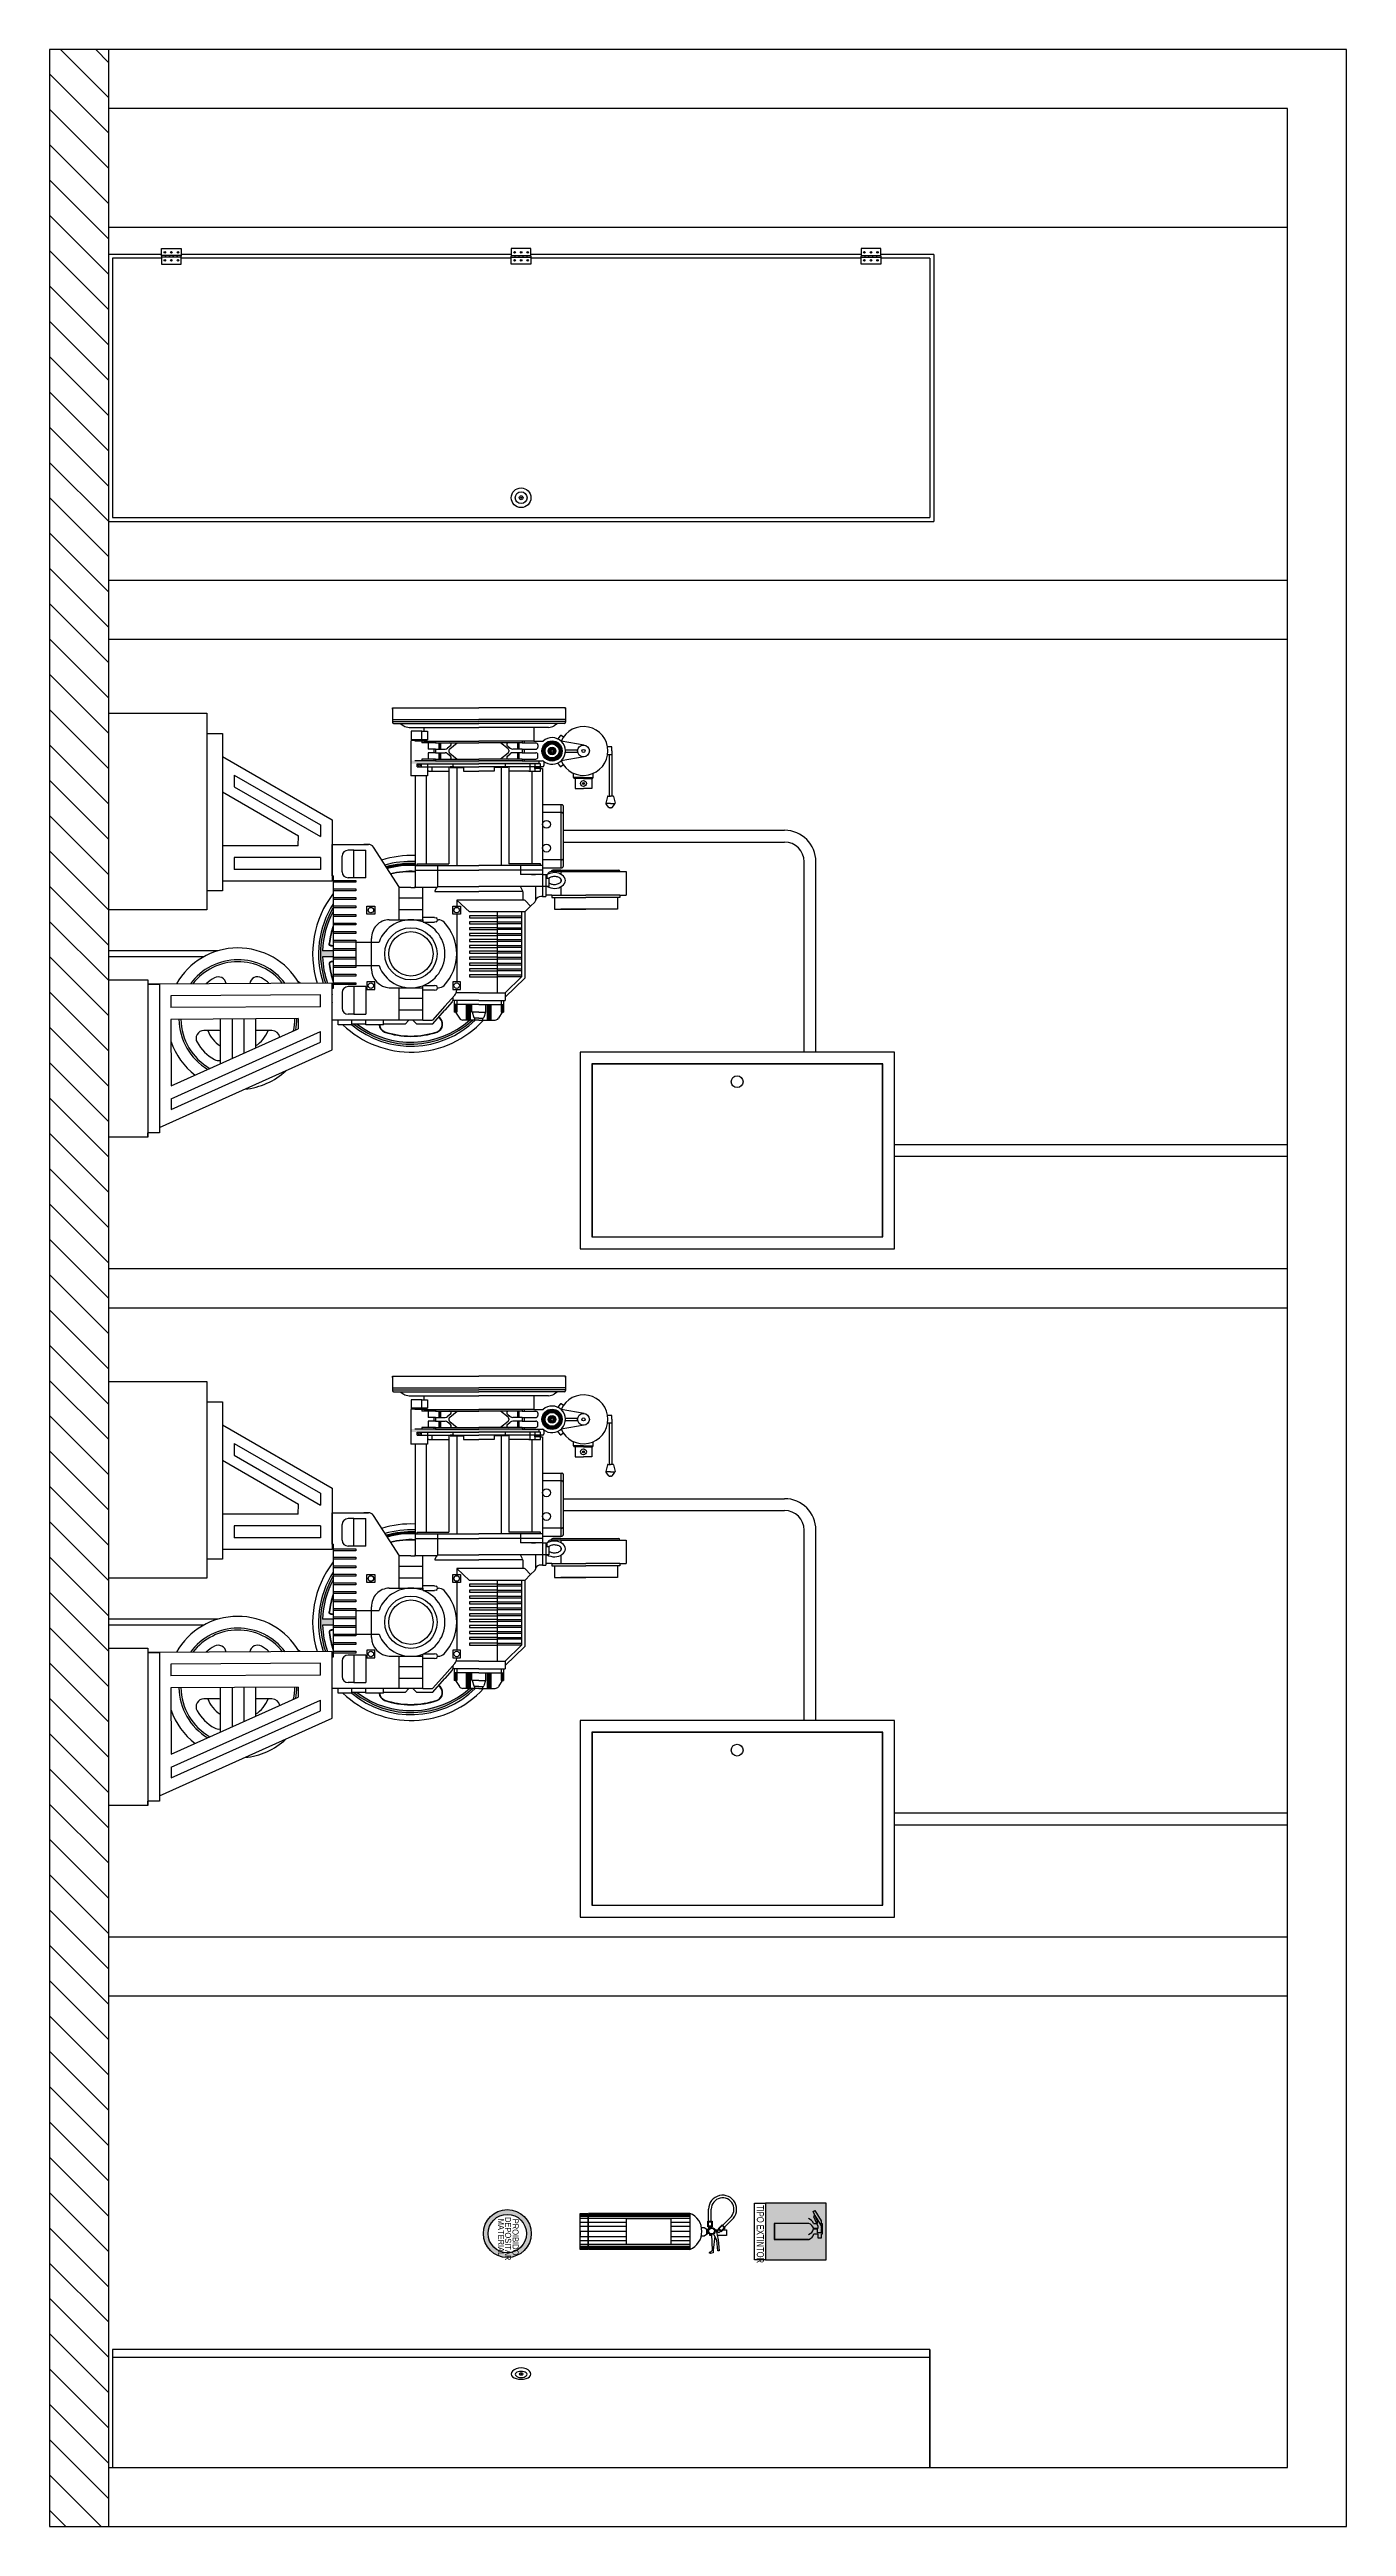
# Model space of a CAD drawing. Header units: metres. Extents: x 278.31 to 281.61, y 316.18 to 322.48.
import ezdxf

# ---------------------------------------------------------------- set-up
doc = ezdxf.new("R2010")
doc.units = ezdxf.units.M
doc.layers.add('DETALHES', color=7, linetype='Continuous')
doc.styles.add('swis', font='swisscl.ttf')

# ---------------------------------------------------------------- blocks, each defined once
blk = doc.blocks.new('*U44')
at = {"linetype": 'Continuous'}
for p, q in [((-0.0025, 0.004), (-0.0025, 0.066)), ((0.0025, 0.066), (0.0025, 0.004)), ((-0.0025, 0.004), (-0.0025, -0.066)), ((0.0025, -0.066), (0.0025, 0.004)), ((-0.0025, -0.066), (0.0025, -0.066))]:
    blk.add_line(p, q, dxfattribs=at)
blk = doc.blocks.new('*U45')
at = {"color": 0, "linetype": 'ByBlock', "lineweight": -2, "transparency": 16777216}
for p in [(0, 0), (0.015, 0), (0.03, 0), (0.045, 0), (0.06, 0)]:
    blk.add_blockref('*U44', p, dxfattribs=at)
blk = doc.blocks.new('*U46')
at = {"linetype": 'Continuous'}
for p, q in [((-0.0025, 0.004), (-0.0025, 0.066)), ((0.0025, 0.066), (0.0025, 0.004)), ((-0.0025, 0.004), (-0.0025, -0.066)), ((0.0025, -0.066), (0.0025, 0.004)), ((-0.0025, -0.066), (0.0025, -0.066))]:
    blk.add_line(p, q, dxfattribs=at)
blk = doc.blocks.new('*U47')
at = {"color": 0, "linetype": 'ByBlock', "lineweight": -2, "transparency": 16777216}
for p in [(0, 0), (0.015, 0), (0.03, 0), (0.045, 0), (0.06, 0), (0.075, 0)]:
    blk.add_blockref('*U46', p, dxfattribs=at)
blk = doc.blocks.new('*U48')
at = {"linetype": 'Continuous'}
blk.add_line((0, -0.03), (0, 0.03), dxfattribs=at)
blk = doc.blocks.new('*U49')
at = {"color": 0, "linetype": 'ByBlock', "lineweight": -2, "transparency": 16777216}
for p in [(0, 0), (0.03, 0)]:
    blk.add_blockref('*U48', p, dxfattribs=at)
blk = doc.blocks.new('*U50')
at = {"linetype": 'Continuous'}
blk.add_line((0, -0.03), (0, 0.03), dxfattribs=at)
blk = doc.blocks.new('*U51')
at = {"color": 0, "linetype": 'ByBlock', "lineweight": -2, "transparency": 16777216}
for p in [(0, 0), (0.03, 0)]:
    blk.add_blockref('*U50', p, dxfattribs=at)
blk = doc.blocks.new('*U52')
at = {"linetype": 'Continuous'}
for p, q in [((-0.0025, 0.004), (-0.0025, 0.066)), ((0.0025, 0.066), (0.0025, 0.004)), ((-0.0025, 0.004), (-0.0025, -0.066)), ((0.0025, -0.066), (0.0025, 0.004)), ((-0.0025, -0.066), (0.0025, -0.066))]:
    blk.add_line(p, q, dxfattribs=at)
blk = doc.blocks.new('*U53')
at = {"color": 0, "linetype": 'ByBlock', "lineweight": -2, "transparency": 16777216}
for p in [(0, 0), (0.015, 0), (0.03, 0), (0.045, 0), (0.06, 0)]:
    blk.add_blockref('*U52', p, dxfattribs=at)
blk = doc.blocks.new('*U54')
at = {"linetype": 'Continuous'}
for p, q in [((-0.0025, 0.004), (-0.0025, 0.066)), ((0.0025, 0.066), (0.0025, 0.004)), ((-0.0025, 0.004), (-0.0025, -0.066)), ((0.0025, -0.066), (0.0025, 0.004)), ((-0.0025, -0.066), (0.0025, -0.066))]:
    blk.add_line(p, q, dxfattribs=at)
blk = doc.blocks.new('*U55')
at = {"color": 0, "linetype": 'ByBlock', "lineweight": -2, "transparency": 16777216}
for p in [(0, 0), (0.015, 0), (0.03, 0), (0.045, 0), (0.06, 0), (0.075, 0)]:
    blk.add_blockref('*U54', p, dxfattribs=at)
blk = doc.blocks.new('*U56')
at = {"linetype": 'Continuous'}
blk.add_line((0, -0.03), (0, 0.03), dxfattribs=at)
blk = doc.blocks.new('*U57')
at = {"color": 0, "linetype": 'ByBlock', "lineweight": -2, "transparency": 16777216}
for p in [(0, 0), (0.03, 0)]:
    blk.add_blockref('*U56', p, dxfattribs=at)
blk = doc.blocks.new('*U58')
at = {"linetype": 'Continuous'}
blk.add_line((0, -0.03), (0, 0.03), dxfattribs=at)
blk = doc.blocks.new('*U59')
at = {"color": 0, "linetype": 'ByBlock', "lineweight": -2, "transparency": 16777216}
for p in [(0, 0), (0.03, 0)]:
    blk.add_blockref('*U58', p, dxfattribs=at)

msp = doc.modelspace()

# ---------------------------------------------------------------- hatches: boundary and pattern name
h = msp.add_hatch()
h.set_pattern_fill('ANSI31', color=256, scale=0.02, angle=-90)
h.set_pattern_definition([(315, (-39.367756, 645.47681), (0.044901281, 0.044901281), [])])
h.paths.add_polyline_path([(278.3077, 316.1754), (278.4577, 316.1754), (278.4577, 322.4754), (278.3077, 322.4754)])
at = {"linetype": 'Continuous'}
h = msp.add_hatch(color=256, dxfattribs=at)
h.dxf.hatch_style = 1
h.paths.add_polyline_path([(279.2602, 320.7164), (279.2698, 320.7164), (279.2698, 320.7194), (279.227, 320.7194), (279.227, 320.7164)])
h = msp.add_hatch(color=256, dxfattribs=at)
h.dxf.hatch_style = 1
h.paths.add_polyline_path([(279.3022, 320.7119), (279.2982, 320.7119), (279.2982, 320.6959), (279.3022, 320.6959)])
h = msp.add_hatch(color=256, dxfattribs=at)
h.dxf.hatch_style = 1
h.paths.add_polyline_path([(279.2982, 320.6709), (279.3022, 320.6709), (279.3022, 320.6869), (279.2982, 320.6869)])
h = msp.add_hatch(color=256, dxfattribs=at)
h.dxf.hatch_style = 1
h.paths.add_polyline_path([(279.5022, 320.6959), (279.5022, 320.7119), (279.4982, 320.7119), (279.4982, 320.6959)])
h = msp.add_hatch(color=256, dxfattribs=at)
h.dxf.hatch_style = 1
h.paths.add_polyline_path([(279.5022, 320.6709), (279.5022, 320.6869), (279.4982, 320.6869), (279.4982, 320.6709)])
h = msp.add_hatch(color=256, dxfattribs=at)
h.dxf.hatch_style = 1
h.paths.add_polyline_path([(279.6122, 320.6914, 0.414214), (279.5863, 320.7173, 0.414214), (279.5605, 320.6914), (279.5685, 320.6914, -0.414214), (279.5863, 320.7093, -0.414214), (279.6042, 320.6914)])
h = msp.add_hatch(color=256, dxfattribs=at)
h.dxf.hatch_style = 1
h.paths.add_polyline_path([(279.6122, 320.6914), (279.6042, 320.6914, -0.414214), (279.5863, 320.6736, -0.414214), (279.5685, 320.6914), (279.5605, 320.6914, 0.414214), (279.5863, 320.6656, 0.414214)])
h = msp.add_hatch(color=256, dxfattribs=at)
h.dxf.hatch_style = 1
h.paths.add_polyline_path([(279.5897, 320.6914), (279.5962, 320.6914, 0.414214), (279.5863, 320.7013, 0.414214), (279.5765, 320.6914), (279.583, 320.6914, -0.414214), (279.5863, 320.6948, -0.414214)])
h = msp.add_hatch(color=256, dxfattribs=at)
h.dxf.hatch_style = 1
h.paths.add_polyline_path([(279.5962, 320.6914), (279.5897, 320.6914, -0.414214), (279.5863, 320.6881, -0.414214), (279.583, 320.6914), (279.5765, 320.6914, 0.414214), (279.5863, 320.6816, 0.414214)])
h = msp.add_hatch(color=256, dxfattribs=at)
h.dxf.hatch_style = 1
h.paths.add_polyline_path([(279.227, 320.6589), (279.227, 320.6664), (279.2902, 320.6664), (279.4002, 320.6664), (279.4002, 320.6589)])
h = msp.add_hatch(color=256, dxfattribs=at)
h.dxf.hatch_style = 1
h.paths.add_polyline_path([(279.3237, 320.6494), (279.3237, 320.6514), (279.3367, 320.6514), (279.3614, 320.6514), (279.3614, 320.6494)])
h = msp.add_hatch(color=256, dxfattribs=at)
h.dxf.hatch_style = 1
h.paths.add_polyline_path([(279.5532, 320.6589), (279.5532, 320.6664), (279.5102, 320.6664), (279.4002, 320.6664), (279.4002, 320.6589)])
h = msp.add_hatch(color=256, dxfattribs=at)
h.dxf.hatch_style = 1
h.paths.add_polyline_path([(279.4767, 320.6494), (279.4767, 320.6514), (279.4637, 320.6514), (279.4389, 320.6514), (279.4389, 320.6494)])
h = msp.add_hatch(color=256, dxfattribs=at)
h.dxf.hatch_style = 1
h.paths.add_polyline_path([(279.5572, 320.6469), (279.5572, 320.6514), (279.5422, 320.6514), (279.5422, 320.6469)])
h = msp.add_hatch(color=256, dxfattribs=at)
h.dxf.hatch_style = 1
h.paths.add_polyline_path([(279.2382, 320.4002), (279.2382, 320.4052, 0.081995), (279.1637, 320.3965), (279.1665, 320.3921, -0.080608)])
h = msp.add_hatch(color=256, dxfattribs=at)
h.dxf.hatch_style = 1
h.paths.add_polyline_path([(279.2432, 320.4044), (279.2432, 320.3999), (279.3237, 320.3999), (279.3237, 320.4044)])
h = msp.add_hatch(color=256, dxfattribs=at)
h.dxf.hatch_style = 1
h.paths.add_polyline_path([(279.5572, 320.3999), (279.5572, 320.4044), (279.4767, 320.4044), (279.4767, 320.3999)])
h = msp.add_hatch(color=256, dxfattribs=at)
h.dxf.hatch_style = 1
h.paths.add_polyline_path([(279.6727, 320.3884), (279.609, 320.3884), (279.5882, 320.3884, 0.414214), (279.5842, 320.3844), (279.609, 320.3844), (279.6727, 320.3844), (279.7592, 320.3844, 0.414214), (279.7552, 320.3884)])
h = msp.add_hatch(color=256, dxfattribs=at)
h.dxf.hatch_style = 1
edge = h.paths.add_edge_path()
edge.add_line((279.0096, 320.1009), (279.0149, 320.1009))
edge.add_arc((279.2272, 320.1754), 0.225, 181.91021, 199.35413, ccw=False)
edge.add_line((279.0023, 320.1679), (279.0297, 320.1679))
edge.add_line((279.0297, 320.1679), (279.0297, 320.1829))
edge.add_line((279.0297, 320.1829), (279.0023, 320.1829))
edge.add_arc((279.2272, 320.1754), 0.225, 151.37545, 178.08979, ccw=False)
edge.add_line((279.0297, 320.2832), (279.0297, 320.2933))
edge.add_arc((279.2272, 320.1754), 0.23, 149.17044, 198.92471)
edge = h.paths.add_edge_path()
edge.add_line((279.0271, 320.0725), (279.0271, 320.062))
edge.add_arc((279.2272, 320.1754), 0.23, 209.56612, 209.59185)
edge.add_line((279.0272, 320.0619), (279.0272, 320.0724))
edge.add_arc((279.2272, 320.1754), 0.225, 207.23529, 207.26604, ccw=False)
h = msp.add_hatch(color=256, dxfattribs=at)
h.dxf.hatch_style = 1
h.paths.add_polyline_path([(279.3437, 320.0469), (279.3377, 320.0469), (279.3377, 320.0268), (279.3437, 320.0268)])
h = msp.add_hatch(color=256, dxfattribs=at)
h.dxf.hatch_style = 1
h.paths.add_polyline_path([(279.3687, 320.0069), (279.3787, 320.0069), (279.3787, 320.0469), (279.3687, 320.0469)])
h = msp.add_hatch(color=256, dxfattribs=at)
h.dxf.hatch_style = 1
h.paths.add_polyline_path([(279.4317, 320.0469), (279.4217, 320.0469), (279.4217, 320.0069), (279.4317, 320.0069)])
h = msp.add_hatch(color=256, dxfattribs=at)
h.dxf.hatch_style = 1
h.paths.add_polyline_path([(279.4567, 320.0268), (279.4627, 320.0268), (279.4627, 320.0469), (279.4567, 320.0469)])
h = msp.add_hatch(color=256, dxfattribs=at)
h.dxf.hatch_style = 1
h.paths.add_polyline_path([(279.3837, 320.0069), (279.3763, 320.0069, -0.359074), (279.0902, 319.9969), (279.0821, 319.9969, 0.373839)])
h = msp.add_hatch(color=256, dxfattribs=at)
h.dxf.hatch_style = 1
h.paths.add_polyline_path([(279.2602, 319.0164), (279.2698, 319.0164), (279.2698, 319.0194), (279.227, 319.0194), (279.227, 319.0164)])
h = msp.add_hatch(color=256, dxfattribs=at)
h.dxf.hatch_style = 1
h.paths.add_polyline_path([(279.3022, 319.0119), (279.2982, 319.0119), (279.2982, 318.9959), (279.3022, 318.9959)])
h = msp.add_hatch(color=256, dxfattribs=at)
h.dxf.hatch_style = 1
h.paths.add_polyline_path([(279.2982, 318.9709), (279.3022, 318.9709), (279.3022, 318.9869), (279.2982, 318.9869)])
h = msp.add_hatch(color=256, dxfattribs=at)
h.dxf.hatch_style = 1
h.paths.add_polyline_path([(279.5022, 318.9959), (279.5022, 319.0119), (279.4982, 319.0119), (279.4982, 318.9959)])
h = msp.add_hatch(color=256, dxfattribs=at)
h.dxf.hatch_style = 1
h.paths.add_polyline_path([(279.5022, 318.9709), (279.5022, 318.9869), (279.4982, 318.9869), (279.4982, 318.9709)])
h = msp.add_hatch(color=256, dxfattribs=at)
h.dxf.hatch_style = 1
h.paths.add_polyline_path([(279.6122, 318.9914, 0.414214), (279.5863, 319.0173, 0.414214), (279.5605, 318.9914), (279.5685, 318.9914, -0.414214), (279.5863, 319.0093, -0.414214), (279.6042, 318.9914)])
h = msp.add_hatch(color=256, dxfattribs=at)
h.dxf.hatch_style = 1
h.paths.add_polyline_path([(279.6122, 318.9914), (279.6042, 318.9914, -0.414214), (279.5863, 318.9736, -0.414214), (279.5685, 318.9914), (279.5605, 318.9914, 0.414214), (279.5863, 318.9656, 0.414214)])
h = msp.add_hatch(color=256, dxfattribs=at)
h.dxf.hatch_style = 1
h.paths.add_polyline_path([(279.5897, 318.9914), (279.5962, 318.9914, 0.414214), (279.5863, 319.0013, 0.414214), (279.5765, 318.9914), (279.583, 318.9914, -0.414214), (279.5863, 318.9948, -0.414214)])
h = msp.add_hatch(color=256, dxfattribs=at)
h.dxf.hatch_style = 1
h.paths.add_polyline_path([(279.5962, 318.9914), (279.5897, 318.9914, -0.414214), (279.5863, 318.9881, -0.414214), (279.583, 318.9914), (279.5765, 318.9914, 0.414214), (279.5863, 318.9816, 0.414214)])
h = msp.add_hatch(color=256, dxfattribs=at)
h.dxf.hatch_style = 1
h.paths.add_polyline_path([(279.227, 318.9589), (279.227, 318.9664), (279.2902, 318.9664), (279.4002, 318.9664), (279.4002, 318.9589)])
h = msp.add_hatch(color=256, dxfattribs=at)
h.dxf.hatch_style = 1
h.paths.add_polyline_path([(279.3237, 318.9494), (279.3237, 318.9514), (279.3367, 318.9514), (279.3614, 318.9514), (279.3614, 318.9494)])
h = msp.add_hatch(color=256, dxfattribs=at)
h.dxf.hatch_style = 1
h.paths.add_polyline_path([(279.5532, 318.9589), (279.5532, 318.9664), (279.5102, 318.9664), (279.4002, 318.9664), (279.4002, 318.9589)])
h = msp.add_hatch(color=256, dxfattribs=at)
h.dxf.hatch_style = 1
h.paths.add_polyline_path([(279.4767, 318.9494), (279.4767, 318.9514), (279.4637, 318.9514), (279.4389, 318.9514), (279.4389, 318.9494)])
h = msp.add_hatch(color=256, dxfattribs=at)
h.dxf.hatch_style = 1
h.paths.add_polyline_path([(279.5572, 318.9469), (279.5572, 318.9514), (279.5422, 318.9514), (279.5422, 318.9469)])
h = msp.add_hatch(color=256, dxfattribs=at)
h.dxf.hatch_style = 1
h.paths.add_polyline_path([(279.2382, 318.7002), (279.2382, 318.7052, 0.081995), (279.1637, 318.6965), (279.1665, 318.6921, -0.080608)])
h = msp.add_hatch(color=256, dxfattribs=at)
h.dxf.hatch_style = 1
h.paths.add_polyline_path([(279.2432, 318.7044), (279.2432, 318.6999), (279.3237, 318.6999), (279.3237, 318.7044)])
h = msp.add_hatch(color=256, dxfattribs=at)
h.dxf.hatch_style = 1
h.paths.add_polyline_path([(279.5572, 318.6999), (279.5572, 318.7044), (279.4767, 318.7044), (279.4767, 318.6999)])
h = msp.add_hatch(color=256, dxfattribs=at)
h.dxf.hatch_style = 1
h.paths.add_polyline_path([(279.6727, 318.6884), (279.609, 318.6884), (279.5882, 318.6884, 0.414214), (279.5842, 318.6844), (279.609, 318.6844), (279.6727, 318.6844), (279.7592, 318.6844, 0.414214), (279.7552, 318.6884)])
h = msp.add_hatch(color=256, dxfattribs=at)
h.dxf.hatch_style = 1
edge = h.paths.add_edge_path()
edge.add_line((279.0096, 318.4009), (279.0149, 318.4009))
edge.add_arc((279.2272, 318.4754), 0.225, 181.91021, 199.35413, ccw=False)
edge.add_line((279.0023, 318.4679), (279.0297, 318.4679))
edge.add_line((279.0297, 318.4679), (279.0297, 318.4829))
edge.add_line((279.0297, 318.4829), (279.0023, 318.4829))
edge.add_arc((279.2272, 318.4754), 0.225, 151.37545, 178.08979, ccw=False)
edge.add_line((279.0297, 318.5832), (279.0297, 318.5933))
edge.add_arc((279.2272, 318.4754), 0.23, 149.17044, 198.92471)
edge = h.paths.add_edge_path()
edge.add_line((279.0271, 318.3725), (279.0271, 318.362))
edge.add_arc((279.2272, 318.4754), 0.23, 209.56612, 209.59185)
edge.add_line((279.0272, 318.3619), (279.0272, 318.3724))
edge.add_arc((279.2272, 318.4754), 0.225, 207.23529, 207.26604, ccw=False)
h = msp.add_hatch(color=256, dxfattribs=at)
h.dxf.hatch_style = 1
h.paths.add_polyline_path([(279.3437, 318.3469), (279.3377, 318.3469), (279.3377, 318.3268), (279.3437, 318.3268)])
h = msp.add_hatch(color=256, dxfattribs=at)
h.dxf.hatch_style = 1
h.paths.add_polyline_path([(279.3687, 318.3069), (279.3787, 318.3069), (279.3787, 318.3469), (279.3687, 318.3469)])
h = msp.add_hatch(color=256, dxfattribs=at)
h.dxf.hatch_style = 1
h.paths.add_polyline_path([(279.4317, 318.3469), (279.4217, 318.3469), (279.4217, 318.3069), (279.4317, 318.3069)])
h = msp.add_hatch(color=256, dxfattribs=at)
h.dxf.hatch_style = 1
h.paths.add_polyline_path([(279.4567, 318.3268), (279.4627, 318.3268), (279.4627, 318.3469), (279.4567, 318.3469)])
h = msp.add_hatch(color=256, dxfattribs=at)
h.dxf.hatch_style = 1
h.paths.add_polyline_path([(279.3837, 318.3069), (279.3763, 318.3069, -0.359074), (279.0902, 318.2969), (279.0821, 318.2969, 0.373839)])
at = {"layer": 'DETALHES'}
h = msp.add_hatch(color=10, dxfattribs=at)
h.paths.add_polyline_path([(279.4725, 316.9813, 1), (279.4725, 316.8594, 1)])
h.paths.add_polyline_path([(279.4725, 316.8716, -1), (279.4725, 316.9691, -1)], flags=16)
h.paths.add_polyline_path([(279.4459, 316.9526), (279.4459, 316.8852), (279.4642, 316.8852), (279.4642, 316.9526)], flags=8)
h.paths.add_polyline_path([(279.4635, 316.9572), (279.4635, 316.882), (279.4825, 316.882), (279.4825, 316.9572)], flags=8)
h.paths.add_polyline_path([(279.4816, 316.9535), (279.4816, 316.8871), (279.505, 316.8871), (279.505, 316.9535)], flags=8)
for color, points in [(10, [(280.1293, 316.9978), (280.1293, 316.8538), (280.2834, 316.8538), (280.2834, 316.9978)]), (51, [(280.2399, 316.9052, 0.2347), (280.2525, 316.9195), (280.2629, 316.9195), (280.2629, 316.9096), (280.2716, 316.9096), (280.2716, 316.9195), (280.2746, 316.9195), (280.2746, 316.9332), (280.2716, 316.9332), (280.2716, 316.9401), (280.2554, 316.9663), (280.2517, 316.964), (280.2629, 316.9391), (280.2629, 316.9332), (280.2521, 316.9332, 0.217196), (280.2399, 316.9463), (280.1522, 316.9463), (280.1522, 316.9052)])]:
    msp.add_hatch(color=color, dxfattribs=at).paths.add_polyline_path(points)

# ---------------------------------------------------------------- linework, layer by layer
for p, q in [((278.3077, 322.4754), (278.3077, 316.1754)), ((281.6077, 322.4754), (278.3077, 322.4754)), ((278.4577, 322.4754), (278.4577, 316.1754)), ((281.6077, 316.1754), (281.6077, 322.4754)), ((281.4577, 322.3254), (278.4577, 322.3254)), ((281.4577, 316.3254), (281.4577, 322.3254)), ((281.4577, 322.0224), (278.4577, 322.0224)), ((278.5927, 321.9544), (278.4577, 321.9544)), ((278.4677, 321.9444), (278.4677, 321.2854)), ((278.5927, 321.9444), (278.4677, 321.9444)), ((278.5927, 321.9695), (278.6427, 321.9695)), ((278.5927, 321.9495), (278.5927, 321.9695)), ((278.6427, 321.952), (278.5927, 321.952)), ((278.5927, 321.9495), (278.5927, 321.9295)), ((278.6427, 321.947), (278.5927, 321.947)), ((278.6027, 321.952), (278.6027, 321.9495)), ((278.6027, 321.947), (278.6027, 321.9495)), ((278.6127, 321.952), (278.6127, 321.9495)), ((278.6127, 321.947), (278.6127, 321.9495)), ((278.6227, 321.952), (278.6227, 321.9495)), ((278.6227, 321.947), (278.6227, 321.9495)), ((278.6327, 321.952), (278.6327, 321.9495)), ((278.6327, 321.947), (278.6327, 321.9495)), ((278.6427, 321.9695), (278.6427, 321.9495)), ((279.4827, 321.9544), (278.6427, 321.9544)), ((278.6427, 321.952), (278.6427, 321.9495)), ((278.6427, 321.9295), (278.6427, 321.9495)), ((278.6427, 321.947), (278.6427, 321.9495)), ((279.4827, 321.9444), (278.6427, 321.9444)), ((279.5327, 321.9695), (279.4827, 321.9695)), ((279.4827, 321.9695), (279.4827, 321.9495)), ((279.4827, 321.952), (279.5327, 321.952)), ((279.4827, 321.952), (279.4827, 321.9495)), ((279.4827, 321.9295), (279.4827, 321.9495)), ((279.4827, 321.947), (279.4827, 321.9495)), ((279.4827, 321.947), (279.5327, 321.947)), ((279.4927, 321.952), (279.4927, 321.9495)), ((279.4927, 321.947), (279.4927, 321.9495)), ((279.5027, 321.952), (279.5027, 321.9495)), ((279.5027, 321.947), (279.5027, 321.9495)), ((279.5127, 321.952), (279.5127, 321.9495)), ((279.5127, 321.947), (279.5127, 321.9495)), ((279.5227, 321.952), (279.5227, 321.9495)), ((279.5227, 321.947), (279.5227, 321.9495)), ((279.5327, 321.9495), (279.5327, 321.9695)), ((280.3727, 321.9544), (279.5327, 321.9544)), ((279.5327, 321.9495), (279.5327, 321.9295)), ((280.3727, 321.9444), (279.5327, 321.9444)), ((280.4227, 321.9695), (280.3727, 321.9695)), ((280.3727, 321.9695), (280.3727, 321.9495)), ((280.3727, 321.952), (280.4227, 321.952)), ((280.3727, 321.952), (280.3727, 321.9495)), ((280.3727, 321.9295), (280.3727, 321.9495)), ((280.3727, 321.947), (280.3727, 321.9495)), ((280.3727, 321.947), (280.4227, 321.947)), ((280.3827, 321.952), (280.3827, 321.9495)), ((280.3827, 321.947), (280.3827, 321.9495)), ((280.3927, 321.952), (280.3927, 321.9495)), ((280.3927, 321.947), (280.3927, 321.9495)), ((280.4027, 321.952), (280.4027, 321.9495)), ((280.4027, 321.947), (280.4027, 321.9495)), ((280.4127, 321.952), (280.4127, 321.9495)), ((280.4127, 321.947), (280.4127, 321.9495)), ((280.4227, 321.9495), (280.4227, 321.9695)), ((280.5577, 321.9544), (280.4227, 321.9544)), ((280.4227, 321.9495), (280.4227, 321.9295)), ((280.5477, 321.9444), (280.4227, 321.9444)), ((280.5477, 321.9444), (280.4227, 321.9444)), ((280.5477, 321.9444), (280.5477, 321.2854)), ((280.5577, 321.9544), (280.5577, 321.2754)), ((278.5927, 321.9295), (278.6427, 321.9295)), ((279.5327, 321.9295), (279.4827, 321.9295)), ((280.4227, 321.9295), (280.3727, 321.9295)), ((279.5057, 321.3359), (279.5097, 321.3359)), ((279.5057, 321.3359), (279.5057, 321.3349)), ((279.5057, 321.3349), (279.5097, 321.3349)), ((279.5097, 321.3359), (279.5097, 321.3349)), ((278.4577, 321.2754), (280.5577, 321.2754)), ((278.4677, 321.2854), (280.5477, 321.2854)), ((278.4577, 321.1254), (281.4577, 321.1254)), ((278.4577, 320.9754), (281.4577, 320.9754)), ((278.4577, 320.9754), (278.4577, 319.3754)), ((278.4577, 320.7875), (278.7077, 320.7875)), ((278.7077, 320.7875), (278.7077, 320.2875)), ((278.7077, 320.7356), (278.7477, 320.7356)), ((278.7477, 320.7356), (278.7477, 320.3356)), ((278.7477, 320.6776), (279.0272, 320.5162)), ((278.7777, 320.6302), (278.9972, 320.5035)), ((278.7777, 320.6302), (278.7777, 320.6002)), ((278.7477, 320.5876), (278.9412, 320.4758)), ((278.7777, 320.6002), (278.9972, 320.4735)), ((278.9972, 320.5035), (278.9972, 320.4735)), ((279.0272, 320.5162), (279.0272, 320.3602)), ((279.6152, 320.4896), (280.1777, 320.4896)), ((278.9407, 320.4502), (278.7477, 320.4502)), ((278.9972, 320.4202), (278.7777, 320.4202)), ((278.7777, 320.4202), (278.7777, 320.3902)), ((278.9407, 320.4502), (278.9412, 320.4758)), ((278.9972, 320.4202), (278.9972, 320.3902)), ((279.6152, 320.4596), (280.1777, 320.4596)), ((279.0272, 320.3602), (278.7477, 320.3602)), ((278.9972, 320.3902), (278.7777, 320.3902)), ((280.2277, 319.9261), (280.2277, 320.4096)), ((280.2577, 319.9254), (280.2577, 320.4106)), ((278.7477, 320.3356), (278.7077, 320.3356)), ((278.7077, 320.2875), (278.4577, 320.2875)), ((278.7363, 320.1829), (278.4577, 320.1829)), ((278.4577, 320.1829), (278.4577, 320.1679)), ((278.7003, 320.1679), (278.4577, 320.1679)), ((278.4577, 320.1091), (278.5577, 320.1091)), ((278.5577, 320.1091), (278.5577, 319.7091)), ((278.9456, 320.1005), (278.9409, 320.1038)), ((279.0272, 320.1009), (278.5577, 320.0984)), ((278.5577, 320.0984), (278.5877, 320.0984)), ((278.5877, 320.0984), (278.5877, 319.7201)), ((278.9971, 320.0708), (278.6163, 320.0687)), ((278.6163, 320.0687), (278.6164, 320.0387)), ((278.9971, 320.0408), (278.6164, 320.0387)), ((278.9971, 320.0408), (278.9971, 320.0708)), ((279.0272, 319.931), (279.0271, 320.1009)), ((278.9407, 320.0105), (278.6161, 320.0087)), ((278.6165, 320.0087), (278.6175, 319.8398)), ((278.6173, 319.8069), (278.9972, 319.9775)), ((278.6175, 319.8398), (278.9407, 319.985)), ((278.7371, 319.9803), (278.7005, 319.9803)), ((278.7421, 320.0103), (278.7421, 319.8958)), ((278.7721, 320.0103), (278.7721, 319.9093)), ((278.8021, 320.0103), (278.8021, 319.9228)), ((278.8321, 320.0103), (278.8321, 319.9362)), ((278.8737, 319.9803), (278.8371, 319.9803)), ((278.9407, 320.0105), (278.9407, 319.985)), ((278.9972, 319.9504), (278.9972, 319.9775)), ((279.0272, 320.0254), (279.0271, 320.0255)), ((279.0272, 319.991), (279.0272, 319.991)), ((278.5877, 319.7336), (279.0272, 319.931)), ((278.6175, 319.7798), (278.9972, 319.9504)), ((280.4577, 319.9254), (280.2577, 319.9254)), ((278.6173, 319.8069), (278.6175, 319.7798)), ((278.5577, 319.7091), (278.4577, 319.7091)), ((278.5577, 319.7091), (278.5577, 319.7201)), ((278.5877, 319.7201), (278.5577, 319.7201)), ((280.4577, 319.6904), (281.4577, 319.6904)), ((280.4577, 319.6604), (281.4577, 319.6604)), ((278.4577, 319.3754), (281.4577, 319.3754)), ((279.4577, 319.3754), (279.4577, 319.3754)), ((278.4577, 319.2754), (281.4577, 319.2754)), ((278.4577, 319.2754), (278.4577, 317.6754)), ((278.4577, 319.0875), (278.7077, 319.0875)), ((278.7077, 319.0875), (278.7077, 318.5875)), ((278.7077, 319.0356), (278.7477, 319.0356)), ((278.7477, 319.0356), (278.7477, 318.6356)), ((278.7477, 318.9776), (279.0272, 318.8162)), ((278.7777, 318.9302), (278.9972, 318.8035)), ((278.7777, 318.9302), (278.7777, 318.9002)), ((278.7477, 318.8876), (278.9412, 318.7758)), ((278.7777, 318.9002), (278.9972, 318.7735)), ((278.9972, 318.8035), (278.9972, 318.7735)), ((279.0272, 318.8162), (279.0272, 318.6602)), ((279.6152, 318.7896), (280.1777, 318.7896)), ((278.9407, 318.7502), (278.7477, 318.7502)), ((278.9972, 318.7202), (278.7777, 318.7202)), ((278.7777, 318.7202), (278.7777, 318.6902)), ((278.9407, 318.7502), (278.9412, 318.7758)), ((278.9972, 318.7202), (278.9972, 318.6902)), ((279.6152, 318.7596), (280.1777, 318.7596)), ((279.0272, 318.6602), (278.7477, 318.6602)), ((278.9972, 318.6902), (278.7777, 318.6902)), ((280.2277, 318.2261), (280.2277, 318.7096)), ((280.2577, 318.2254), (280.2577, 318.7106)), ((278.7477, 318.6356), (278.7077, 318.6356)), ((278.7077, 318.5875), (278.4577, 318.5875)), ((278.7363, 318.4829), (278.4577, 318.4829)), ((278.4577, 318.4829), (278.4577, 318.4679)), ((278.7003, 318.4679), (278.4577, 318.4679)), ((278.4577, 318.4091), (278.5577, 318.4091)), ((278.5577, 318.4091), (278.5577, 318.0091)), ((278.9456, 318.4005), (278.9409, 318.4038)), ((279.0272, 318.4009), (278.5577, 318.3984)), ((278.5577, 318.3984), (278.5877, 318.3984)), ((278.5877, 318.3984), (278.5877, 318.0201)), ((278.9971, 318.3708), (278.6163, 318.3687)), ((278.6163, 318.3687), (278.6164, 318.3387)), ((278.9971, 318.3408), (278.6164, 318.3387)), ((278.9971, 318.3408), (278.9971, 318.3708)), ((279.0272, 318.231), (279.0271, 318.4009)), ((278.9407, 318.3105), (278.6161, 318.3087)), ((278.6165, 318.3087), (278.6175, 318.1398)), ((278.6173, 318.1069), (278.9972, 318.2775)), ((278.6175, 318.1398), (278.9407, 318.285)), ((278.7371, 318.2803), (278.7005, 318.2803)), ((278.7421, 318.3103), (278.7421, 318.1958)), ((278.7721, 318.3103), (278.7721, 318.2093)), ((278.8021, 318.3103), (278.8021, 318.2228)), ((278.8321, 318.3103), (278.8321, 318.2362)), ((278.8737, 318.2803), (278.8371, 318.2803)), ((278.9407, 318.3105), (278.9407, 318.285)), ((278.9972, 318.2504), (278.9972, 318.2775)), ((279.0272, 318.3254), (279.0271, 318.3255)), ((279.0272, 318.291), (279.0272, 318.291)), ((278.5877, 318.0336), (279.0272, 318.231)), ((278.6175, 318.0798), (278.9972, 318.2504)), ((280.4577, 318.2254), (280.2577, 318.2254)), ((278.6173, 318.1069), (278.6175, 318.0798)), ((278.5577, 318.0091), (278.4577, 318.0091)), ((278.5577, 318.0091), (278.5577, 318.0201)), ((278.5877, 318.0201), (278.5577, 318.0201)), ((280.4577, 317.9904), (281.4577, 317.9904)), ((280.4577, 317.9604), (281.4577, 317.9604)), ((278.4577, 317.6754), (281.4577, 317.6754)), ((278.4577, 317.5254), (281.4577, 317.5254)), ((278.4577, 317.5254), (278.4577, 316.3254)), ((280.5477, 316.6254), (278.4677, 316.6254)), ((278.4677, 316.6254), (278.4677, 316.6054)), ((280.5477, 316.6054), (278.4677, 316.6054)), ((278.4677, 316.6054), (278.4677, 316.3254)), ((280.5477, 316.6254), (280.5477, 316.3254)), ((280.5477, 316.3254), (280.5477, 316.6254)), ((279.5097, 316.5632), (279.5057, 316.5632)), ((279.5057, 316.5627), (279.5057, 316.5632)), ((279.5097, 316.5627), (279.5057, 316.5627)), ((279.5097, 316.5627), (279.5097, 316.5632)), ((278.4577, 316.3254), (281.4577, 316.3254)), ((278.3077, 316.1754), (281.6077, 316.1754))]:
    msp.add_line(p, q)
at = {"linetype": 'Continuous'}
for p, q in [((279.1801, 320.7976), (279.1801, 320.8014)), ((279.1801, 320.8014), (279.1802, 320.7714)), ((279.1802, 320.8014), (279.4002, 320.8014)), ((279.6202, 320.8014), (279.4002, 320.8014)), ((279.6202, 320.7976), (279.6202, 320.8014)), ((279.6202, 320.8014), (279.6202, 320.7714)), ((279.1802, 320.7714), (279.4002, 320.7714)), ((279.1802, 320.7714), (279.1802, 320.7644)), ((279.1802, 320.7664), (279.4002, 320.7664)), ((279.1832, 320.7614), (279.4002, 320.7614)), ((279.2002, 320.7614), (279.2089, 320.7556)), ((279.2228, 320.7514), (279.4002, 320.7514)), ((279.2552, 320.7414), (279.228, 320.7414)), ((279.228, 320.7414), (279.228, 320.7194)), ((279.2552, 320.7194), (279.2552, 320.7414)), ((279.2552, 320.7414), (279.2698, 320.7414)), ((279.2602, 320.7514), (279.2602, 320.7414)), ((279.2698, 320.7414), (279.2698, 320.7194)), ((279.6202, 320.7714), (279.4002, 320.7714)), ((279.6202, 320.7664), (279.4002, 320.7664)), ((279.6172, 320.7614), (279.4002, 320.7614)), ((279.5776, 320.7514), (279.4002, 320.7514)), ((279.5402, 320.7514), (279.5402, 320.7164)), ((279.6002, 320.7614), (279.5915, 320.7556)), ((279.6202, 320.7714), (279.6202, 320.7644)), ((279.2552, 320.7194), (279.227, 320.7194)), ((279.227, 320.7164), (279.227, 320.6589)), ((279.2698, 320.7194), (279.237, 320.7194)), ((279.2602, 320.7164), (279.237, 320.7164)), ((279.2602, 320.7164), (279.2552, 320.7164)), ((279.2552, 320.7164), (279.2552, 320.7119)), ((279.2708, 320.7119), (279.2552, 320.7119)), ((279.2552, 320.6709), (279.2552, 320.6664)), ((279.2708, 320.6709), (279.2552, 320.6709)), ((279.2602, 320.7164), (279.4002, 320.7164)), ((279.2602, 320.7164), (279.2902, 320.7164)), ((279.2902, 320.7119), (279.2708, 320.7119)), ((279.2708, 320.7119), (279.2708, 320.6959)), ((279.2902, 320.6959), (279.2708, 320.6959)), ((279.2902, 320.6869), (279.2708, 320.6869)), ((279.2708, 320.6869), (279.2708, 320.6709)), ((279.2902, 320.6709), (279.2708, 320.6709)), ((279.2852, 320.7164), (279.2852, 320.7119)), ((279.2852, 320.6959), (279.2852, 320.6869)), ((279.2852, 320.6709), (279.2852, 320.6664)), ((279.2902, 320.7164), (279.2902, 320.7119)), ((279.2902, 320.7119), (279.4002, 320.7119)), ((279.2902, 320.7119), (279.3252, 320.7119)), ((279.2902, 320.6959), (279.314, 320.6959)), ((279.2902, 320.6959), (279.2902, 320.6869)), ((279.2902, 320.6869), (279.314, 320.6869)), ((279.2902, 320.6709), (279.4002, 320.6709)), ((279.2902, 320.6709), (279.3252, 320.6709)), ((279.2902, 320.6709), (279.2902, 320.6664)), ((279.2982, 320.7119), (279.2982, 320.6959)), ((279.2982, 320.7119), (279.2982, 320.6959)), ((279.2982, 320.6869), (279.2982, 320.6709)), ((279.3022, 320.7119), (279.3022, 320.6959)), ((279.3022, 320.6869), (279.3022, 320.6709)), ((279.3278, 320.7048), (279.3207, 320.6985)), ((279.3278, 320.6781), (279.3207, 320.6844)), ((279.324, 320.693), (279.324, 320.6899)), ((279.326, 320.6969), (279.3452, 320.7119)), ((279.326, 320.6859), (279.3452, 320.6709)), ((279.5402, 320.7164), (279.4002, 320.7164)), ((279.5102, 320.7119), (279.4002, 320.7119)), ((279.5102, 320.6709), (279.4002, 320.6709)), ((279.4744, 320.6969), (279.4552, 320.7119)), ((279.4744, 320.6859), (279.4552, 320.6709)), ((279.4726, 320.7048), (279.4797, 320.6985)), ((279.4726, 320.6781), (279.4797, 320.6844)), ((279.5102, 320.7119), (279.4752, 320.7119)), ((279.5102, 320.6709), (279.4752, 320.6709)), ((279.4763, 320.693), (279.4763, 320.6899)), ((279.5102, 320.6959), (279.4863, 320.6959)), ((279.5102, 320.6869), (279.4863, 320.6869)), ((279.4982, 320.7119), (279.4982, 320.6959)), ((279.4982, 320.6869), (279.4982, 320.6709)), ((279.5022, 320.7119), (279.5022, 320.6959)), ((279.5022, 320.7119), (279.5022, 320.6959)), ((279.5022, 320.6869), (279.5022, 320.6709)), ((279.5402, 320.7164), (279.5102, 320.7164)), ((279.5102, 320.7164), (279.5102, 320.7119)), ((279.5102, 320.7119), (279.5452, 320.7119)), ((279.5102, 320.6959), (279.5452, 320.6959)), ((279.5102, 320.6959), (279.5102, 320.6869)), ((279.5102, 320.6869), (279.5452, 320.6869)), ((279.5102, 320.6709), (279.5452, 320.6709)), ((279.5102, 320.6709), (279.5102, 320.6664)), ((279.5152, 320.7164), (279.5152, 320.7119)), ((279.5152, 320.6959), (279.5152, 320.6869)), ((279.5152, 320.6709), (279.5152, 320.6664)), ((279.5402, 320.7164), (279.5634, 320.7164)), ((279.5502, 320.7069), (279.5502, 320.7009)), ((279.5502, 320.6759), (279.5502, 320.6819)), ((279.6068, 320.7302), (279.6011, 320.722)), ((279.6682, 320.7063), (279.6094, 320.7163)), ((279.6682, 320.6766), (279.6094, 320.6666)), ((279.6152, 320.7268), (279.6096, 320.7307)), ((279.62, 320.6944), (279.6516, 320.6944)), ((279.6201, 320.6884), (279.6516, 320.6884)), ((279.7385, 320.7015), (279.7277, 320.7015)), ((279.7385, 320.6815), (279.7277, 320.6815)), ((279.7315, 320.6815), (279.7315, 320.5765)), ((279.7385, 320.6915), (279.7385, 320.7015)), ((279.7385, 320.6915), (279.7385, 320.6815)), ((279.7385, 320.6815), (279.7385, 320.5765)), ((279.227, 320.6664), (279.227, 320.6589)), ((279.227, 320.6589), (279.227, 320.6284)), ((279.228, 320.6589), (279.227, 320.6589)), ((279.2692, 320.6284), (279.227, 320.6284)), ((279.2902, 320.6664), (279.237, 320.6664)), ((279.2382, 320.6284), (279.2382, 320.3999)), ((279.2432, 320.6514), (279.2432, 320.6589)), ((279.2432, 320.6589), (279.2582, 320.6589)), ((279.2432, 320.6514), (279.2582, 320.6514)), ((279.2472, 320.6589), (279.4002, 320.6589)), ((279.2532, 320.6589), (279.2532, 320.6514)), ((279.2582, 320.6514), (279.4002, 320.6514)), ((279.2657, 320.6284), (279.2657, 320.4044)), ((279.2692, 320.6589), (279.2692, 320.6399)), ((279.2732, 320.6399), (279.2692, 320.6399)), ((279.2692, 320.6399), (279.2692, 320.6284)), ((279.2732, 320.6399), (279.3237, 320.6399)), ((279.2802, 320.6514), (279.2802, 320.6399)), ((279.2902, 320.6664), (279.4002, 320.6664)), ((279.3237, 320.6514), (279.3237, 320.6494)), ((279.3237, 320.6494), (279.3237, 320.4044)), ((279.3367, 320.6514), (279.3267, 320.6514)), ((279.3267, 320.6494), (279.3614, 320.6494)), ((279.3337, 320.6589), (279.3337, 320.6514)), ((279.3367, 320.6514), (279.4002, 320.6514)), ((279.3437, 320.6494), (279.3437, 320.3999)), ((279.3614, 320.6514), (279.3614, 320.6494)), ((279.3614, 320.6494), (279.3614, 320.6399)), ((279.3614, 320.6399), (279.4002, 320.6399)), ((279.5102, 320.6664), (279.4002, 320.6664)), ((279.5532, 320.6589), (279.4002, 320.6589)), ((279.5622, 320.6514), (279.4002, 320.6514)), ((279.4637, 320.6514), (279.4002, 320.6514)), ((279.4389, 320.6399), (279.4002, 320.6399)), ((279.4389, 320.6514), (279.4389, 320.6494)), ((279.4737, 320.6494), (279.4389, 320.6494)), ((279.4389, 320.6494), (279.4389, 320.6399)), ((279.4567, 320.6494), (279.4567, 320.3999)), ((279.4637, 320.6514), (279.4737, 320.6514)), ((279.4667, 320.6589), (279.4667, 320.6514)), ((279.4767, 320.6514), (279.4767, 320.6494)), ((279.4767, 320.6494), (279.4767, 320.4044)), ((279.5272, 320.6399), (279.4767, 320.6399)), ((279.5102, 320.6664), (279.5622, 320.6664)), ((279.5272, 320.6399), (279.5422, 320.6399)), ((279.5302, 320.6589), (279.5302, 320.6514)), ((279.5302, 320.6514), (279.5302, 320.6399)), ((279.5347, 320.6399), (279.5347, 320.4044)), ((279.5572, 320.6589), (279.5422, 320.6589)), ((279.5422, 320.6589), (279.5422, 320.6514)), ((279.5422, 320.6469), (279.5422, 320.6514)), ((279.5422, 320.6514), (279.5422, 320.6469)), ((279.5572, 320.6469), (279.5422, 320.6469)), ((279.5422, 320.6469), (279.5422, 320.6399)), ((279.5422, 320.6399), (279.5572, 320.6399)), ((279.5532, 320.6589), (279.5532, 320.6664)), ((279.5572, 320.6514), (279.5572, 320.6589)), ((279.5572, 320.6514), (279.5572, 320.6469)), ((279.5572, 320.6469), (279.5622, 320.6469)), ((279.5572, 320.6399), (279.5572, 320.6469)), ((279.5622, 320.6469), (279.5622, 320.4549)), ((279.5622, 320.6469), (279.5622, 320.5719)), ((279.5652, 320.6634), (279.5652, 320.6544)), ((279.6068, 320.6527), (279.6011, 320.6609)), ((279.6152, 320.6561), (279.6096, 320.6522)), ((279.6413, 320.6243), (279.6413, 320.6345)), ((279.6663, 320.6243), (279.6413, 320.6243)), ((279.6663, 320.6213), (279.6443, 320.6213)), ((279.6453, 320.6213), (279.6453, 320.5963)), ((279.6663, 320.6243), (279.6913, 320.6243)), ((279.6663, 320.6213), (279.6883, 320.6213)), ((279.6883, 320.6213), (279.6873, 320.6213)), ((279.6873, 320.6213), (279.6873, 320.5963)), ((279.6913, 320.6243), (279.6913, 320.6345)), ((279.5622, 320.5549), (279.611, 320.5549)), ((279.609, 320.5549), (279.609, 320.3942)), ((279.6092, 320.5549), (279.611, 320.5549)), ((279.6143, 320.5528), (279.6131, 320.5541)), ((279.6152, 320.3984), (279.6152, 320.5507)), ((279.6453, 320.5963), (279.6663, 320.5963)), ((279.6873, 320.5963), (279.6663, 320.5963)), ((279.7273, 320.5757), (279.7234, 320.5584)), ((279.735, 320.5576), (279.7234, 320.5576)), ((279.7311, 320.548), (279.7246, 320.5553)), ((279.7283, 320.5765), (279.735, 320.5765)), ((279.735, 320.547), (279.7333, 320.547)), ((279.7417, 320.5765), (279.735, 320.5765)), ((279.735, 320.5576), (279.7466, 320.5576)), ((279.735, 320.547), (279.7367, 320.547)), ((279.7389, 320.548), (279.7454, 320.5553)), ((279.7427, 320.5757), (279.7466, 320.5584)), ((279.611, 320.5349), (279.5622, 320.5349)), ((279.6092, 320.5349), (279.611, 320.5349)), ((279.6143, 320.5328), (279.6131, 320.5341)), ((279.0272, 320.3739), (279.0272, 320.4539)), ((279.0272, 320.4539), (279.119, 320.4539)), ((279.0522, 320.3839), (279.0522, 320.4239)), ((279.0822, 320.4389), (279.0672, 320.4389)), ((279.0822, 320.3689), (279.0822, 320.4389)), ((279.0822, 320.4389), (279.1122, 320.4389)), ((279.119, 320.4539), (279.1072, 320.4539)), ((279.1122, 320.3689), (279.1122, 320.4389)), ((279.1316, 320.447), (279.1972, 320.3439)), ((279.5622, 320.4549), (279.5622, 320.3999)), ((279.0297, 320.3739), (279.0272, 320.3739)), ((279.0297, 320.3739), (279.0297, 320.0869)), ((279.0297, 320.3623), (279.0872, 320.3623)), ((279.0872, 320.3573), (279.0297, 320.3573)), ((279.0822, 320.3689), (279.0672, 320.3689)), ((279.1122, 320.3689), (279.0822, 320.3689)), ((279.0872, 320.3623), (279.0872, 320.3573)), ((279.2382, 320.3999), (279.4002, 320.3999)), ((279.2382, 320.3999), (279.2382, 320.3769)), ((279.2382, 320.3884), (279.4002, 320.3884)), ((279.2382, 320.3769), (279.2382, 320.3469)), ((279.2432, 320.3999), (279.2432, 320.4044)), ((279.2432, 320.4044), (279.3237, 320.4044)), ((279.2947, 320.3999), (279.2947, 320.3469)), ((279.5622, 320.3999), (279.4002, 320.3999)), ((279.5622, 320.3884), (279.4002, 320.3884)), ((279.5572, 320.4044), (279.4767, 320.4044)), ((279.5057, 320.3999), (279.5057, 320.3769)), ((279.5622, 320.3769), (279.5057, 320.3769)), ((279.534, 320.3769), (279.544, 320.3769)), ((279.5572, 320.3999), (279.5572, 320.4044)), ((279.611, 320.4142), (279.5622, 320.4142)), ((279.5622, 320.3999), (279.5622, 320.3769)), ((279.5622, 320.3942), (279.611, 320.3942)), ((279.5622, 320.3769), (279.5622, 320.3469)), ((279.5622, 320.3769), (279.5702, 320.3769)), ((279.5702, 320.3769), (279.5702, 320.3469)), ((279.5702, 320.3769), (279.5702, 320.3689)), ((279.5702, 320.3769), (279.5702, 320.3679)), ((279.5702, 320.3769), (279.5742, 320.3769)), ((279.5702, 320.3679), (279.5782, 320.3679)), ((279.5753, 320.379), (279.5742, 320.3769)), ((279.5742, 320.3679), (279.5742, 320.3769)), ((279.5782, 320.3679), (279.5782, 320.3469)), ((279.609, 320.3844), (279.5842, 320.3844)), ((279.5842, 320.3844), (279.5842, 320.3844)), ((279.609, 320.3884), (279.5882, 320.3884)), ((279.609, 320.3884), (279.6727, 320.3884)), ((279.609, 320.3844), (279.609, 320.378)), ((279.609, 320.3844), (279.6727, 320.3844)), ((279.609, 320.3652), (279.609, 320.3586)), ((279.6092, 320.4142), (279.611, 320.4142)), ((279.6092, 320.3942), (279.611, 320.3942)), ((279.6143, 320.4163), (279.6131, 320.4151)), ((279.6143, 320.3963), (279.6131, 320.3951)), ((279.6727, 320.3884), (279.7552, 320.3884)), ((279.6727, 320.3844), (279.7752, 320.3844)), ((279.7592, 320.3844), (279.7592, 320.3844)), ((279.7752, 320.3844), (279.7752, 320.3249)), ((279.0297, 320.3406), (279.0872, 320.3406)), ((279.0872, 320.3356), (279.0297, 320.3356)), ((279.0297, 320.3189), (279.0872, 320.3189)), ((279.0872, 320.3139), (279.0297, 320.3139)), ((279.0297, 320.2972), (279.0872, 320.2972)), ((279.0872, 320.2922), (279.0297, 320.2922)), ((279.0872, 320.3406), (279.0872, 320.3356)), ((279.0872, 320.3189), (279.0872, 320.3139)), ((279.0872, 320.2972), (279.0872, 320.2922)), ((279.1154, 320.2966), (279.1354, 320.2966)), ((279.1154, 320.2766), (279.1154, 320.2966)), ((279.1354, 320.2966), (279.1354, 320.2766)), ((279.1972, 320.2619), (279.1972, 320.3439)), ((279.2272, 320.3439), (279.1972, 320.3439)), ((279.2272, 320.3439), (279.2382, 320.3439)), ((279.2382, 320.3439), (279.2382, 320.3469)), ((279.2927, 320.3439), (279.2382, 320.3439)), ((279.2572, 320.2566), (279.2572, 320.3439)), ((279.288, 320.3339), (279.4002, 320.3339)), ((279.2889, 320.3362), (279.2931, 320.344)), ((279.2947, 320.3469), (279.4002, 320.3469)), ((279.2947, 320.3469), (279.2947, 320.3459)), ((279.3337, 320.2966), (279.3537, 320.2966)), ((279.3337, 320.2766), (279.3337, 320.2966)), ((279.3437, 320.3119), (279.3767, 320.2819)), ((279.4002, 320.3119), (279.3437, 320.3119)), ((279.3437, 320.3119), (279.3437, 320.2966)), ((279.3537, 320.2966), (279.3537, 320.2766)), ((279.5622, 320.3469), (279.4002, 320.3469)), ((279.5124, 320.3339), (279.4002, 320.3339)), ((279.5087, 320.3119), (279.4002, 320.3119)), ((279.5115, 320.3362), (279.5057, 320.3469)), ((279.5151, 320.3119), (279.5087, 320.3119)), ((279.5127, 320.3119), (279.5127, 320.3314)), ((279.5167, 320.2819), (279.5318, 320.2969)), ((279.5318, 320.2969), (279.5179, 320.3108)), ((279.5318, 320.2969), (279.5423, 320.3065)), ((279.544, 320.3469), (279.544, 320.3119)), ((279.5445, 320.313), (279.544, 320.3119)), ((279.544, 320.3119), (279.544, 320.3102)), ((279.5622, 320.3209), (279.5578, 320.3209)), ((279.5702, 320.3469), (279.5622, 320.3469)), ((279.5622, 320.3469), (279.5622, 320.3209)), ((279.5622, 320.3209), (279.5702, 320.3209)), ((279.5782, 320.3469), (279.5702, 320.3469)), ((279.5702, 320.3469), (279.5702, 320.3209)), ((279.5862, 320.3249), (279.5702, 320.3249)), ((279.5862, 320.3249), (279.6727, 320.3249)), ((279.5862, 320.3249), (279.5862, 320.3189)), ((279.5862, 320.3189), (279.6727, 320.3189)), ((279.5922, 320.3189), (279.5922, 320.2889)), ((279.609, 320.3459), (279.609, 320.3249)), ((279.7592, 320.3249), (279.6727, 320.3249)), ((279.7592, 320.3189), (279.6727, 320.3189)), ((279.7532, 320.3189), (279.7532, 320.2889)), ((279.7592, 320.3249), (279.7592, 320.3189)), ((279.7592, 320.3249), (279.7752, 320.3249)), ((279.0297, 320.2755), (279.0872, 320.2755)), ((279.0872, 320.2705), (279.0297, 320.2705)), ((279.0297, 320.2538), (279.0872, 320.2538)), ((279.0872, 320.2488), (279.0297, 320.2488)), ((279.0297, 320.2321), (279.0872, 320.2321)), ((279.0872, 320.2755), (279.0872, 320.2705)), ((279.0872, 320.2538), (279.0872, 320.2488)), ((279.0872, 320.2321), (279.0872, 320.2271)), ((279.1354, 320.2766), (279.1154, 320.2766)), ((279.1723, 320.2619), (279.2572, 320.2619)), ((279.2872, 320.2679), (279.2572, 320.2679)), ((279.2572, 320.2619), (279.2572, 320.2566)), ((279.2588, 320.2559), (279.2872, 320.2559)), ((279.2872, 320.2679), (279.2914, 320.2669)), ((279.2914, 320.257), (279.2872, 320.2559)), ((279.2952, 320.262), (279.2952, 320.2619)), ((279.2952, 320.2619), (279.2971, 320.2619)), ((279.2952, 320.2619), (279.2952, 320.2618)), ((279.3537, 320.2766), (279.3337, 320.2766)), ((279.3437, 320.2766), (279.3437, 320.1044)), ((279.4002, 320.2819), (279.3767, 320.2819)), ((279.5087, 320.2819), (279.4002, 320.2819)), ((279.4467, 320.2819), (279.4467, 320.076)), ((279.5087, 320.2819), (279.5087, 320.1169)), ((279.5167, 320.2819), (279.5087, 320.2819)), ((279.5167, 320.2819), (279.5167, 320.1135)), ((279.5922, 320.2889), (279.6727, 320.2889)), ((279.7532, 320.2889), (279.609, 320.2889)), ((279.7532, 320.2889), (279.6727, 320.2889)), ((279.0297, 320.1829), (279.0023, 320.1829)), ((279.0297, 320.1679), (279.0023, 320.1679)), ((279.0872, 320.2271), (279.0297, 320.2271)), ((279.0297, 320.2104), (279.0872, 320.2104)), ((279.0872, 320.2054), (279.0297, 320.2054)), ((279.0297, 320.1888), (279.0872, 320.1888)), ((279.0872, 320.1838), (279.0297, 320.1838)), ((279.0297, 320.1671), (279.0872, 320.1671)), ((279.0872, 320.2104), (279.0872, 320.2054)), ((279.0872, 320.2054), (279.1461, 320.2054)), ((279.0872, 320.2054), (279.0872, 320.1754)), ((279.0872, 320.1754), (279.0872, 320.1454)), ((279.1272, 320.1365), (279.1272, 320.2144)), ((279.0872, 320.1621), (279.0297, 320.1621)), ((279.0297, 320.1454), (279.0872, 320.1454)), ((279.0872, 320.1404), (279.0297, 320.1404)), ((279.0297, 320.1237), (279.0872, 320.1237)), ((279.0872, 320.1187), (279.0297, 320.1187)), ((279.0872, 320.1454), (279.1461, 320.1454)), ((279.0872, 320.1454), (279.0872, 320.1404)), ((279.0872, 320.1237), (279.0872, 320.1187)), ((279.1354, 320.1044), (279.1154, 320.1044)), ((279.1154, 320.1044), (279.1154, 320.0844)), ((279.1354, 320.0844), (279.1354, 320.1044)), ((279.3537, 320.1044), (279.3337, 320.1044)), ((279.3337, 320.1044), (279.3337, 320.0844)), ((279.3537, 320.0844), (279.3537, 320.1044)), ((279.4667, 320.076), (279.5087, 320.1169)), ((279.4667, 320.065), (279.5167, 320.1135)), ((279.0272, 320.0069), (279.0272, 320.0869)), ((279.0297, 320.0869), (279.0272, 320.0869)), ((279.0297, 320.102), (279.0872, 320.102)), ((279.0872, 320.097), (279.0297, 320.097)), ((279.0522, 320.0769), (279.0522, 320.0369)), ((279.0822, 320.0919), (279.0672, 320.0919)), ((279.1122, 320.0919), (279.0822, 320.0919)), ((279.0822, 320.0919), (279.0822, 320.0219)), ((279.0872, 320.102), (279.0872, 320.097)), ((279.1122, 320.0919), (279.1122, 320.0219)), ((279.1154, 320.0844), (279.1354, 320.0844)), ((279.1723, 320.089), (279.2572, 320.089)), ((279.1972, 320.0069), (279.1972, 320.089)), ((279.2572, 320.0069), (279.2572, 320.0943)), ((279.2872, 320.083), (279.2572, 320.083)), ((279.2588, 320.095), (279.2872, 320.095)), ((279.3137, 320.0419), (279.2822, 320.0069)), ((279.2914, 320.0939), (279.2872, 320.095)), ((279.2872, 320.083), (279.2914, 320.084)), ((279.2952, 320.089), (279.2952, 320.0891)), ((279.2952, 320.089), (279.2971, 320.089)), ((279.2952, 320.0889), (279.2952, 320.089)), ((279.3137, 320.0419), (279.3387, 320.0703)), ((279.3324, 320.0532), (279.3137, 320.0319)), ((279.3337, 320.0844), (279.3537, 320.0844)), ((279.3337, 320.0646), (279.3337, 320.0569)), ((279.3337, 320.0646), (279.3337, 320.0565)), ((279.4002, 320.0569), (279.3337, 320.0569)), ((279.3377, 320.0569), (279.3377, 320.0269)), ((279.4002, 320.0469), (279.3377, 320.0469)), ((279.4002, 320.076), (279.3422, 320.076)), ((279.3437, 320.0844), (279.3437, 320.0835)), ((279.3437, 320.0568), (279.3437, 320.0268)), ((279.3687, 320.0069), (279.3687, 320.0469)), ((279.3787, 320.0069), (279.3787, 320.0469)), ((279.3822, 320.0279), (279.3822, 320.0469)), ((279.4002, 320.076), (279.4667, 320.076)), ((279.4002, 320.0569), (279.4667, 320.0569)), ((279.4002, 320.0469), (279.4627, 320.0469)), ((279.4182, 320.0279), (279.4182, 320.0469)), ((279.4217, 320.0069), (279.4217, 320.0469)), ((279.4317, 320.0069), (279.4317, 320.0469)), ((279.4567, 320.0568), (279.4567, 320.0268)), ((279.4627, 320.0569), (279.4627, 320.0269)), ((279.4667, 320.076), (279.4667, 320.0569)), ((279.2572, 320.0069), (279.0272, 320.0069)), ((279.0422, 319.9949), (279.0422, 320.0069)), ((279.0772, 319.9949), (279.0422, 319.9949)), ((279.0822, 320.0219), (279.0672, 320.0219)), ((279.0772, 319.9949), (279.0772, 320.0069)), ((279.1122, 319.9969), (279.0772, 319.9969)), ((279.0822, 320.0219), (279.1122, 320.0219)), ((279.1122, 319.9949), (279.1122, 320.0069)), ((279.1572, 319.9949), (279.1122, 319.9949)), ((279.1474, 319.9949), (279.1464, 319.9949)), ((279.1572, 319.9949), (279.1572, 320.0069)), ((279.2122, 319.9969), (279.1572, 319.9969)), ((279.2122, 319.9969), (279.2222, 320.0069)), ((279.2422, 319.9969), (279.2322, 320.0069)), ((279.2572, 319.9969), (279.2422, 319.9969)), ((279.2572, 320.0069), (279.2822, 320.0069)), ((279.2822, 319.9969), (279.2572, 319.9969)), ((279.2822, 319.9969), (279.3137, 320.0319)), ((279.2979, 320.0144), (279.2972, 320.0137)), ((279.3437, 320.0268), (279.3377, 320.0268)), ((279.3407, 320.0268), (279.3507, 320.0115)), ((279.4002, 320.0069), (279.3591, 320.0069)), ((279.3832, 320.0269), (279.3877, 320.0133)), ((279.4002, 320.0269), (279.3832, 320.0269)), ((279.4002, 320.0119), (279.3896, 320.0119)), ((279.3902, 320.0069), (279.3902, 320.0119)), ((279.4002, 320.0069), (279.3902, 320.0069)), ((279.4002, 320.0269), (279.4172, 320.0269)), ((279.4002, 320.0119), (279.4107, 320.0119)), ((279.4002, 320.0069), (279.4413, 320.0069)), ((279.4002, 320.0069), (279.4102, 320.0069)), ((279.4102, 320.0069), (279.4102, 320.0119)), ((279.4172, 320.0269), (279.4126, 320.0133)), ((279.4597, 320.0268), (279.4497, 320.0115)), ((279.4567, 320.0268), (279.4627, 320.0268)), ((279.1801, 319.0976), (279.1801, 319.1014)), ((279.1801, 319.1014), (279.1802, 319.0714)), ((279.1802, 319.1014), (279.4002, 319.1014)), ((279.6202, 319.1014), (279.4002, 319.1014)), ((279.6202, 319.0976), (279.6202, 319.1014)), ((279.6202, 319.1014), (279.6202, 319.0714)), ((279.1802, 319.0714), (279.4002, 319.0714)), ((279.1802, 319.0714), (279.1802, 319.0644)), ((279.1802, 319.0664), (279.4002, 319.0664)), ((279.1832, 319.0614), (279.4002, 319.0614)), ((279.2002, 319.0614), (279.2089, 319.0556)), ((279.2228, 319.0514), (279.4002, 319.0514)), ((279.2552, 319.0414), (279.228, 319.0414)), ((279.228, 319.0414), (279.228, 319.0194)), ((279.2552, 319.0194), (279.2552, 319.0414)), ((279.2552, 319.0414), (279.2698, 319.0414)), ((279.2602, 319.0514), (279.2602, 319.0414)), ((279.2698, 319.0414), (279.2698, 319.0194)), ((279.6202, 319.0714), (279.4002, 319.0714)), ((279.6202, 319.0664), (279.4002, 319.0664)), ((279.6172, 319.0614), (279.4002, 319.0614)), ((279.5776, 319.0514), (279.4002, 319.0514)), ((279.5402, 319.0514), (279.5402, 319.0164)), ((279.6002, 319.0614), (279.5915, 319.0556)), ((279.6202, 319.0714), (279.6202, 319.0644)), ((279.2552, 319.0194), (279.227, 319.0194)), ((279.227, 319.0164), (279.227, 318.9589)), ((279.2698, 319.0194), (279.237, 319.0194)), ((279.2602, 319.0164), (279.237, 319.0164)), ((279.2602, 319.0164), (279.2552, 319.0164)), ((279.2552, 319.0164), (279.2552, 319.0119)), ((279.2708, 319.0119), (279.2552, 319.0119)), ((279.2552, 318.9709), (279.2552, 318.9664)), ((279.2708, 318.9709), (279.2552, 318.9709)), ((279.2602, 319.0164), (279.4002, 319.0164)), ((279.2602, 319.0164), (279.2902, 319.0164)), ((279.2902, 319.0119), (279.2708, 319.0119)), ((279.2708, 319.0119), (279.2708, 318.9959)), ((279.2902, 318.9959), (279.2708, 318.9959)), ((279.2902, 318.9869), (279.2708, 318.9869)), ((279.2708, 318.9869), (279.2708, 318.9709)), ((279.2902, 318.9709), (279.2708, 318.9709)), ((279.2852, 319.0164), (279.2852, 319.0119)), ((279.2852, 318.9959), (279.2852, 318.9869)), ((279.2852, 318.9709), (279.2852, 318.9664)), ((279.2902, 319.0164), (279.2902, 319.0119)), ((279.2902, 319.0119), (279.4002, 319.0119)), ((279.2902, 319.0119), (279.3252, 319.0119)), ((279.2902, 318.9959), (279.314, 318.9959)), ((279.2902, 318.9959), (279.2902, 318.9869)), ((279.2902, 318.9869), (279.314, 318.9869)), ((279.2902, 318.9709), (279.4002, 318.9709)), ((279.2902, 318.9709), (279.3252, 318.9709)), ((279.2902, 318.9709), (279.2902, 318.9664)), ((279.2982, 319.0119), (279.2982, 318.9959)), ((279.2982, 319.0119), (279.2982, 318.9959)), ((279.2982, 318.9869), (279.2982, 318.9709)), ((279.3022, 319.0119), (279.3022, 318.9959)), ((279.3022, 318.9869), (279.3022, 318.9709)), ((279.3278, 319.0048), (279.3207, 318.9985)), ((279.3278, 318.9781), (279.3207, 318.9844)), ((279.324, 318.993), (279.324, 318.9899)), ((279.326, 318.9969), (279.3452, 319.0119)), ((279.326, 318.9859), (279.3452, 318.9709)), ((279.5402, 319.0164), (279.4002, 319.0164)), ((279.5102, 319.0119), (279.4002, 319.0119)), ((279.5102, 318.9709), (279.4002, 318.9709)), ((279.4744, 318.9969), (279.4552, 319.0119)), ((279.4744, 318.9859), (279.4552, 318.9709)), ((279.4726, 319.0048), (279.4797, 318.9985)), ((279.4726, 318.9781), (279.4797, 318.9844)), ((279.5102, 319.0119), (279.4752, 319.0119)), ((279.5102, 318.9709), (279.4752, 318.9709)), ((279.4763, 318.993), (279.4763, 318.9899)), ((279.5102, 318.9959), (279.4863, 318.9959)), ((279.5102, 318.9869), (279.4863, 318.9869)), ((279.4982, 319.0119), (279.4982, 318.9959)), ((279.4982, 318.9869), (279.4982, 318.9709)), ((279.5022, 319.0119), (279.5022, 318.9959)), ((279.5022, 319.0119), (279.5022, 318.9959)), ((279.5022, 318.9869), (279.5022, 318.9709)), ((279.5402, 319.0164), (279.5102, 319.0164)), ((279.5102, 319.0164), (279.5102, 319.0119)), ((279.5102, 319.0119), (279.5452, 319.0119)), ((279.5102, 318.9959), (279.5452, 318.9959)), ((279.5102, 318.9959), (279.5102, 318.9869)), ((279.5102, 318.9869), (279.5452, 318.9869)), ((279.5102, 318.9709), (279.5452, 318.9709)), ((279.5102, 318.9709), (279.5102, 318.9664)), ((279.5152, 319.0164), (279.5152, 319.0119)), ((279.5152, 318.9959), (279.5152, 318.9869)), ((279.5152, 318.9709), (279.5152, 318.9664)), ((279.5402, 319.0164), (279.5634, 319.0164)), ((279.5502, 319.0069), (279.5502, 319.0009)), ((279.5502, 318.9759), (279.5502, 318.9819)), ((279.6068, 319.0302), (279.6011, 319.022)), ((279.6682, 319.0063), (279.6094, 319.0163)), ((279.6682, 318.9766), (279.6094, 318.9666)), ((279.6152, 319.0268), (279.6096, 319.0307)), ((279.62, 318.9944), (279.6516, 318.9944)), ((279.6201, 318.9884), (279.6516, 318.9884)), ((279.7385, 319.0015), (279.7277, 319.0015)), ((279.7385, 318.9815), (279.7277, 318.9815)), ((279.7315, 318.9815), (279.7315, 318.8765)), ((279.7385, 318.9915), (279.7385, 319.0015)), ((279.7385, 318.9915), (279.7385, 318.9815)), ((279.7385, 318.9815), (279.7385, 318.8765)), ((279.227, 318.9664), (279.227, 318.9589)), ((279.227, 318.9589), (279.227, 318.9284)), ((279.228, 318.9589), (279.227, 318.9589)), ((279.2692, 318.9284), (279.227, 318.9284)), ((279.2902, 318.9664), (279.237, 318.9664)), ((279.2382, 318.9284), (279.2382, 318.6999)), ((279.2432, 318.9514), (279.2432, 318.9589)), ((279.2432, 318.9589), (279.2582, 318.9589)), ((279.2432, 318.9514), (279.2582, 318.9514)), ((279.2472, 318.9589), (279.4002, 318.9589)), ((279.2532, 318.9589), (279.2532, 318.9514)), ((279.2582, 318.9514), (279.4002, 318.9514)), ((279.2657, 318.9284), (279.2657, 318.7044)), ((279.2692, 318.9589), (279.2692, 318.9399)), ((279.2732, 318.9399), (279.2692, 318.9399)), ((279.2692, 318.9399), (279.2692, 318.9284)), ((279.2732, 318.9399), (279.3237, 318.9399)), ((279.2802, 318.9514), (279.2802, 318.9399)), ((279.2902, 318.9664), (279.4002, 318.9664)), ((279.3237, 318.9514), (279.3237, 318.9494)), ((279.3237, 318.9494), (279.3237, 318.7044)), ((279.3367, 318.9514), (279.3267, 318.9514)), ((279.3267, 318.9494), (279.3614, 318.9494)), ((279.3337, 318.9589), (279.3337, 318.9514)), ((279.3367, 318.9514), (279.4002, 318.9514)), ((279.3437, 318.9494), (279.3437, 318.6999)), ((279.3614, 318.9514), (279.3614, 318.9494)), ((279.3614, 318.9494), (279.3614, 318.9399)), ((279.3614, 318.9399), (279.4002, 318.9399)), ((279.5102, 318.9664), (279.4002, 318.9664)), ((279.5532, 318.9589), (279.4002, 318.9589)), ((279.5622, 318.9514), (279.4002, 318.9514)), ((279.4637, 318.9514), (279.4002, 318.9514)), ((279.4389, 318.9399), (279.4002, 318.9399)), ((279.4389, 318.9514), (279.4389, 318.9494)), ((279.4737, 318.9494), (279.4389, 318.9494)), ((279.4389, 318.9494), (279.4389, 318.9399)), ((279.4567, 318.9494), (279.4567, 318.6999)), ((279.4637, 318.9514), (279.4737, 318.9514)), ((279.4667, 318.9589), (279.4667, 318.9514)), ((279.4767, 318.9514), (279.4767, 318.9494)), ((279.4767, 318.9494), (279.4767, 318.7044)), ((279.5272, 318.9399), (279.4767, 318.9399)), ((279.5102, 318.9664), (279.5622, 318.9664)), ((279.5272, 318.9399), (279.5422, 318.9399)), ((279.5302, 318.9589), (279.5302, 318.9514)), ((279.5302, 318.9514), (279.5302, 318.9399)), ((279.5347, 318.9399), (279.5347, 318.7044)), ((279.5572, 318.9589), (279.5422, 318.9589)), ((279.5422, 318.9589), (279.5422, 318.9514)), ((279.5422, 318.9469), (279.5422, 318.9514)), ((279.5422, 318.9514), (279.5422, 318.9469)), ((279.5572, 318.9469), (279.5422, 318.9469)), ((279.5422, 318.9469), (279.5422, 318.9399)), ((279.5422, 318.9399), (279.5572, 318.9399)), ((279.5532, 318.9589), (279.5532, 318.9664)), ((279.5572, 318.9514), (279.5572, 318.9589)), ((279.5572, 318.9514), (279.5572, 318.9469)), ((279.5572, 318.9469), (279.5622, 318.9469)), ((279.5572, 318.9399), (279.5572, 318.9469)), ((279.5622, 318.9469), (279.5622, 318.7549)), ((279.5622, 318.9469), (279.5622, 318.8719)), ((279.5652, 318.9634), (279.5652, 318.9544)), ((279.6068, 318.9527), (279.6011, 318.9609)), ((279.6152, 318.9561), (279.6096, 318.9522)), ((279.6413, 318.9243), (279.6413, 318.9345)), ((279.6663, 318.9243), (279.6413, 318.9243)), ((279.6663, 318.9213), (279.6443, 318.9213)), ((279.6453, 318.9213), (279.6453, 318.8963)), ((279.6663, 318.9243), (279.6913, 318.9243)), ((279.6663, 318.9213), (279.6883, 318.9213)), ((279.6883, 318.9213), (279.6873, 318.9213)), ((279.6873, 318.9213), (279.6873, 318.8963)), ((279.6913, 318.9243), (279.6913, 318.9345)), ((279.5622, 318.8549), (279.611, 318.8549)), ((279.609, 318.8549), (279.609, 318.6942)), ((279.6092, 318.8549), (279.611, 318.8549)), ((279.6143, 318.8528), (279.6131, 318.8541)), ((279.6152, 318.6984), (279.6152, 318.8507)), ((279.6453, 318.8963), (279.6663, 318.8963)), ((279.6873, 318.8963), (279.6663, 318.8963)), ((279.7273, 318.8757), (279.7234, 318.8584)), ((279.735, 318.8576), (279.7234, 318.8576)), ((279.7311, 318.848), (279.7246, 318.8553)), ((279.7283, 318.8765), (279.735, 318.8765)), ((279.735, 318.847), (279.7333, 318.847)), ((279.7417, 318.8765), (279.735, 318.8765)), ((279.735, 318.8576), (279.7466, 318.8576)), ((279.735, 318.847), (279.7367, 318.847)), ((279.7389, 318.848), (279.7454, 318.8553)), ((279.7427, 318.8757), (279.7466, 318.8584)), ((279.611, 318.8349), (279.5622, 318.8349)), ((279.6092, 318.8349), (279.611, 318.8349)), ((279.6143, 318.8328), (279.6131, 318.8341)), ((279.0272, 318.6739), (279.0272, 318.7539)), ((279.0272, 318.7539), (279.119, 318.7539)), ((279.0522, 318.6839), (279.0522, 318.7239)), ((279.0822, 318.7389), (279.0672, 318.7389)), ((279.0822, 318.6689), (279.0822, 318.7389)), ((279.0822, 318.7389), (279.1122, 318.7389)), ((279.119, 318.7539), (279.1072, 318.7539)), ((279.1122, 318.6689), (279.1122, 318.7389)), ((279.1316, 318.747), (279.1972, 318.6439)), ((279.5622, 318.7549), (279.5622, 318.6999)), ((279.0297, 318.6739), (279.0272, 318.6739)), ((279.0297, 318.6739), (279.0297, 318.3869)), ((279.0297, 318.6623), (279.0872, 318.6623)), ((279.0872, 318.6573), (279.0297, 318.6573)), ((279.0822, 318.6689), (279.0672, 318.6689)), ((279.1122, 318.6689), (279.0822, 318.6689)), ((279.0872, 318.6623), (279.0872, 318.6573)), ((279.2382, 318.6999), (279.4002, 318.6999)), ((279.2382, 318.6999), (279.2382, 318.6769)), ((279.2382, 318.6884), (279.4002, 318.6884)), ((279.2382, 318.6769), (279.2382, 318.6469)), ((279.2432, 318.6999), (279.2432, 318.7044)), ((279.2432, 318.7044), (279.3237, 318.7044)), ((279.2947, 318.6999), (279.2947, 318.6469)), ((279.5622, 318.6999), (279.4002, 318.6999)), ((279.5622, 318.6884), (279.4002, 318.6884)), ((279.5572, 318.7044), (279.4767, 318.7044)), ((279.5057, 318.6999), (279.5057, 318.6769)), ((279.5622, 318.6769), (279.5057, 318.6769)), ((279.534, 318.6769), (279.544, 318.6769)), ((279.5572, 318.6999), (279.5572, 318.7044)), ((279.611, 318.7142), (279.5622, 318.7142)), ((279.5622, 318.6999), (279.5622, 318.6769)), ((279.5622, 318.6942), (279.611, 318.6942)), ((279.5622, 318.6769), (279.5622, 318.6469)), ((279.5622, 318.6769), (279.5702, 318.6769)), ((279.5702, 318.6769), (279.5702, 318.6469)), ((279.5702, 318.6769), (279.5702, 318.6689)), ((279.5702, 318.6769), (279.5702, 318.6679)), ((279.5702, 318.6769), (279.5742, 318.6769)), ((279.5702, 318.6679), (279.5782, 318.6679)), ((279.5753, 318.679), (279.5742, 318.6769)), ((279.5742, 318.6679), (279.5742, 318.6769)), ((279.5782, 318.6679), (279.5782, 318.6469)), ((279.609, 318.6844), (279.5842, 318.6844)), ((279.5842, 318.6844), (279.5842, 318.6844)), ((279.609, 318.6884), (279.5882, 318.6884)), ((279.609, 318.6884), (279.6727, 318.6884)), ((279.609, 318.6844), (279.609, 318.678)), ((279.609, 318.6844), (279.6727, 318.6844)), ((279.609, 318.6652), (279.609, 318.6586)), ((279.6092, 318.7142), (279.611, 318.7142)), ((279.6092, 318.6942), (279.611, 318.6942)), ((279.6143, 318.7163), (279.6131, 318.7151)), ((279.6143, 318.6963), (279.6131, 318.6951)), ((279.6727, 318.6884), (279.7552, 318.6884)), ((279.6727, 318.6844), (279.7752, 318.6844)), ((279.7592, 318.6844), (279.7592, 318.6844)), ((279.7752, 318.6844), (279.7752, 318.6249)), ((279.0297, 318.6406), (279.0872, 318.6406)), ((279.0872, 318.6356), (279.0297, 318.6356)), ((279.0297, 318.6189), (279.0872, 318.6189)), ((279.0872, 318.6139), (279.0297, 318.6139)), ((279.0297, 318.5972), (279.0872, 318.5972)), ((279.0872, 318.5922), (279.0297, 318.5922)), ((279.0872, 318.6406), (279.0872, 318.6356)), ((279.0872, 318.6189), (279.0872, 318.6139)), ((279.0872, 318.5972), (279.0872, 318.5922)), ((279.1154, 318.5966), (279.1354, 318.5966)), ((279.1154, 318.5766), (279.1154, 318.5966)), ((279.1354, 318.5966), (279.1354, 318.5766)), ((279.1972, 318.5619), (279.1972, 318.6439)), ((279.2272, 318.6439), (279.1972, 318.6439)), ((279.2272, 318.6439), (279.2382, 318.6439)), ((279.2382, 318.6439), (279.2382, 318.6469)), ((279.2927, 318.6439), (279.2382, 318.6439)), ((279.2572, 318.5566), (279.2572, 318.6439)), ((279.288, 318.6339), (279.4002, 318.6339)), ((279.2889, 318.6362), (279.2931, 318.644)), ((279.2947, 318.6469), (279.4002, 318.6469)), ((279.2947, 318.6469), (279.2947, 318.6459)), ((279.3337, 318.5966), (279.3537, 318.5966)), ((279.3337, 318.5766), (279.3337, 318.5966)), ((279.3437, 318.6119), (279.3767, 318.5819)), ((279.4002, 318.6119), (279.3437, 318.6119)), ((279.3437, 318.6119), (279.3437, 318.5966)), ((279.3537, 318.5966), (279.3537, 318.5766)), ((279.5622, 318.6469), (279.4002, 318.6469)), ((279.5124, 318.6339), (279.4002, 318.6339)), ((279.5087, 318.6119), (279.4002, 318.6119)), ((279.5115, 318.6362), (279.5057, 318.6469)), ((279.5151, 318.6119), (279.5087, 318.6119)), ((279.5127, 318.6119), (279.5127, 318.6314)), ((279.5167, 318.5819), (279.5318, 318.5969)), ((279.5318, 318.5969), (279.5179, 318.6108)), ((279.5318, 318.5969), (279.5423, 318.6065)), ((279.544, 318.6469), (279.544, 318.6119)), ((279.5445, 318.613), (279.544, 318.6119)), ((279.544, 318.6119), (279.544, 318.6102)), ((279.5622, 318.6209), (279.5578, 318.6209)), ((279.5702, 318.6469), (279.5622, 318.6469)), ((279.5622, 318.6469), (279.5622, 318.6209)), ((279.5622, 318.6209), (279.5702, 318.6209)), ((279.5782, 318.6469), (279.5702, 318.6469)), ((279.5702, 318.6469), (279.5702, 318.6209)), ((279.5862, 318.6249), (279.5702, 318.6249)), ((279.5862, 318.6249), (279.6727, 318.6249)), ((279.5862, 318.6249), (279.5862, 318.6189)), ((279.5862, 318.6189), (279.6727, 318.6189)), ((279.5922, 318.6189), (279.5922, 318.5889)), ((279.609, 318.6459), (279.609, 318.6249)), ((279.7592, 318.6249), (279.6727, 318.6249)), ((279.7592, 318.6189), (279.6727, 318.6189)), ((279.7532, 318.6189), (279.7532, 318.5889)), ((279.7592, 318.6249), (279.7592, 318.6189)), ((279.7592, 318.6249), (279.7752, 318.6249)), ((279.0297, 318.5755), (279.0872, 318.5755)), ((279.0872, 318.5705), (279.0297, 318.5705)), ((279.0297, 318.5538), (279.0872, 318.5538)), ((279.0872, 318.5488), (279.0297, 318.5488)), ((279.0297, 318.5321), (279.0872, 318.5321)), ((279.0872, 318.5755), (279.0872, 318.5705)), ((279.0872, 318.5538), (279.0872, 318.5488)), ((279.0872, 318.5321), (279.0872, 318.5271)), ((279.1354, 318.5766), (279.1154, 318.5766)), ((279.1723, 318.5619), (279.2572, 318.5619)), ((279.2872, 318.5679), (279.2572, 318.5679)), ((279.2572, 318.5619), (279.2572, 318.5566)), ((279.2588, 318.5559), (279.2872, 318.5559)), ((279.2872, 318.5679), (279.2914, 318.5669)), ((279.2914, 318.557), (279.2872, 318.5559)), ((279.2952, 318.562), (279.2952, 318.5619)), ((279.2952, 318.5619), (279.2971, 318.5619)), ((279.2952, 318.5619), (279.2952, 318.5618)), ((279.3537, 318.5766), (279.3337, 318.5766)), ((279.3437, 318.5766), (279.3437, 318.4044)), ((279.4002, 318.5819), (279.3767, 318.5819)), ((279.5087, 318.5819), (279.4002, 318.5819)), ((279.4467, 318.5819), (279.4467, 318.376)), ((279.5087, 318.5819), (279.5087, 318.4169)), ((279.5167, 318.5819), (279.5087, 318.5819)), ((279.5167, 318.5819), (279.5167, 318.4135)), ((279.5922, 318.5889), (279.6727, 318.5889)), ((279.7532, 318.5889), (279.609, 318.5889)), ((279.7532, 318.5889), (279.6727, 318.5889)), ((279.0297, 318.4829), (279.0023, 318.4829)), ((279.0297, 318.4679), (279.0023, 318.4679)), ((279.0872, 318.5271), (279.0297, 318.5271)), ((279.0297, 318.5104), (279.0872, 318.5104)), ((279.0872, 318.5054), (279.0297, 318.5054)), ((279.0297, 318.4888), (279.0872, 318.4888)), ((279.0872, 318.4838), (279.0297, 318.4838)), ((279.0297, 318.4671), (279.0872, 318.4671)), ((279.0872, 318.5104), (279.0872, 318.5054)), ((279.0872, 318.5054), (279.1461, 318.5054)), ((279.0872, 318.5054), (279.0872, 318.4754)), ((279.0872, 318.4754), (279.0872, 318.4454)), ((279.1272, 318.4365), (279.1272, 318.5144)), ((279.0872, 318.4621), (279.0297, 318.4621)), ((279.0297, 318.4454), (279.0872, 318.4454)), ((279.0872, 318.4404), (279.0297, 318.4404)), ((279.0297, 318.4237), (279.0872, 318.4237)), ((279.0872, 318.4187), (279.0297, 318.4187)), ((279.0872, 318.4454), (279.1461, 318.4454)), ((279.0872, 318.4454), (279.0872, 318.4404)), ((279.0872, 318.4237), (279.0872, 318.4187)), ((279.1354, 318.4044), (279.1154, 318.4044)), ((279.1154, 318.4044), (279.1154, 318.3844)), ((279.1354, 318.3844), (279.1354, 318.4044)), ((279.3537, 318.4044), (279.3337, 318.4044)), ((279.3337, 318.4044), (279.3337, 318.3844)), ((279.3537, 318.3844), (279.3537, 318.4044)), ((279.4667, 318.376), (279.5087, 318.4169)), ((279.4667, 318.365), (279.5167, 318.4135)), ((279.0272, 318.3069), (279.0272, 318.3869)), ((279.0297, 318.3869), (279.0272, 318.3869)), ((279.0297, 318.402), (279.0872, 318.402)), ((279.0872, 318.397), (279.0297, 318.397)), ((279.0522, 318.3769), (279.0522, 318.3369)), ((279.0822, 318.3919), (279.0672, 318.3919)), ((279.1122, 318.3919), (279.0822, 318.3919)), ((279.0822, 318.3919), (279.0822, 318.3219)), ((279.0872, 318.402), (279.0872, 318.397)), ((279.1122, 318.3919), (279.1122, 318.3219)), ((279.1154, 318.3844), (279.1354, 318.3844)), ((279.1723, 318.389), (279.2572, 318.389)), ((279.1972, 318.3069), (279.1972, 318.389)), ((279.2572, 318.3069), (279.2572, 318.3943)), ((279.2872, 318.383), (279.2572, 318.383)), ((279.2588, 318.395), (279.2872, 318.395)), ((279.3137, 318.3419), (279.2822, 318.3069)), ((279.2914, 318.3939), (279.2872, 318.395)), ((279.2872, 318.383), (279.2914, 318.384)), ((279.2952, 318.389), (279.2952, 318.3891)), ((279.2952, 318.389), (279.2971, 318.389)), ((279.2952, 318.3889), (279.2952, 318.389)), ((279.3137, 318.3419), (279.3387, 318.3703)), ((279.3324, 318.3532), (279.3137, 318.3319)), ((279.3337, 318.3844), (279.3537, 318.3844)), ((279.3337, 318.3646), (279.3337, 318.3569)), ((279.3337, 318.3646), (279.3337, 318.3565)), ((279.4002, 318.3569), (279.3337, 318.3569)), ((279.3377, 318.3569), (279.3377, 318.3269)), ((279.4002, 318.3469), (279.3377, 318.3469)), ((279.4002, 318.376), (279.3422, 318.376)), ((279.3437, 318.3844), (279.3437, 318.3835)), ((279.3437, 318.3568), (279.3437, 318.3268)), ((279.3687, 318.3069), (279.3687, 318.3469)), ((279.3787, 318.3069), (279.3787, 318.3469)), ((279.3822, 318.3279), (279.3822, 318.3469)), ((279.4002, 318.376), (279.4667, 318.376)), ((279.4002, 318.3569), (279.4667, 318.3569)), ((279.4002, 318.3469), (279.4627, 318.3469)), ((279.4182, 318.3279), (279.4182, 318.3469)), ((279.4217, 318.3069), (279.4217, 318.3469)), ((279.4317, 318.3069), (279.4317, 318.3469)), ((279.4567, 318.3568), (279.4567, 318.3268)), ((279.4627, 318.3569), (279.4627, 318.3269)), ((279.4667, 318.376), (279.4667, 318.3569)), ((279.2572, 318.3069), (279.0272, 318.3069)), ((279.0422, 318.2949), (279.0422, 318.3069)), ((279.0772, 318.2949), (279.0422, 318.2949)), ((279.0822, 318.3219), (279.0672, 318.3219)), ((279.0772, 318.2949), (279.0772, 318.3069)), ((279.1122, 318.2969), (279.0772, 318.2969)), ((279.0822, 318.3219), (279.1122, 318.3219)), ((279.1122, 318.2949), (279.1122, 318.3069)), ((279.1572, 318.2949), (279.1122, 318.2949)), ((279.1474, 318.2949), (279.1464, 318.2949)), ((279.1572, 318.2949), (279.1572, 318.3069)), ((279.2122, 318.2969), (279.1572, 318.2969)), ((279.2122, 318.2969), (279.2222, 318.3069)), ((279.2422, 318.2969), (279.2322, 318.3069)), ((279.2572, 318.2969), (279.2422, 318.2969)), ((279.2572, 318.3069), (279.2822, 318.3069)), ((279.2822, 318.2969), (279.2572, 318.2969)), ((279.2822, 318.2969), (279.3137, 318.3319)), ((279.2979, 318.3144), (279.2972, 318.3137)), ((279.3437, 318.3268), (279.3377, 318.3268)), ((279.3407, 318.3268), (279.3507, 318.3115)), ((279.4002, 318.3069), (279.3591, 318.3069)), ((279.3832, 318.3269), (279.3877, 318.3133)), ((279.4002, 318.3269), (279.3832, 318.3269)), ((279.4002, 318.3119), (279.3896, 318.3119)), ((279.3902, 318.3069), (279.3902, 318.3119)), ((279.4002, 318.3069), (279.3902, 318.3069)), ((279.4002, 318.3269), (279.4172, 318.3269)), ((279.4002, 318.3119), (279.4107, 318.3119)), ((279.4002, 318.3069), (279.4413, 318.3069)), ((279.4002, 318.3069), (279.4102, 318.3069)), ((279.4102, 318.3069), (279.4102, 318.3119)), ((279.4172, 318.3269), (279.4126, 318.3133)), ((279.4597, 318.3268), (279.4497, 318.3115)), ((279.4567, 318.3268), (279.4627, 318.3268))]:
    msp.add_line(p, q, dxfattribs=at)
for points in [[(279.6577, 319.9254), (279.6577, 319.4254), (280.4577, 319.4254), (280.4577, 319.9254)], [(279.6877, 319.8954), (279.6877, 319.4554), (280.4277, 319.4554), (280.4277, 319.8954)], [(279.6882, 319.8949), (279.6882, 319.4559), (280.4272, 319.4559), (280.4272, 319.8949)], [(279.6577, 318.2254), (279.6577, 317.7254), (280.4577, 317.7254), (280.4577, 318.2254)], [(279.6877, 318.1954), (279.6877, 317.7554), (280.4277, 317.7554), (280.4277, 318.1954)], [(279.6882, 318.1949), (279.6882, 317.7559), (280.4272, 317.7559), (280.4272, 318.1949)]]:
    msp.add_lwpolyline(points, close=True)
for centre, radius in [((278.601, 321.9595), 0.002), ((278.601, 321.9395), 0.002), ((278.6177, 321.9595), 0.002), ((278.6177, 321.9395), 0.002), ((278.6344, 321.9595), 0.002), ((278.6344, 321.9395), 0.002), ((279.491, 321.9595), 0.002), ((279.491, 321.9395), 0.002), ((279.5077, 321.9595), 0.002), ((279.5077, 321.9395), 0.002), ((279.5244, 321.9595), 0.002), ((279.5244, 321.9395), 0.002), ((280.381, 321.9595), 0.002), ((280.381, 321.9395), 0.002), ((280.3977, 321.9595), 0.002), ((280.3977, 321.9395), 0.002), ((280.4144, 321.9595), 0.002), ((280.4144, 321.9395), 0.002), ((279.5077, 321.3354), 0.025), ((279.5077, 321.3354), 0.015), ((279.5077, 321.3354), 0.005), ((280.0573, 319.85), 0.015), ((280.0573, 318.15), 0.015)]:
    msp.add_circle(centre, radius)
for centre, radius in [((279.5863, 320.6914), 0.0258), ((279.5863, 320.6914), 0.0178), ((279.5863, 320.6914), 0.00984), ((279.5863, 320.6914), 0.00334), ((279.6663, 320.6914), 0.015), ((279.6663, 320.6914), 0.004), ((279.2482, 320.6552), 0.00275), ((279.6663, 320.6088), 0.0075), ((279.6663, 320.6088), 0.0025), ((279.6663, 320.6088), 0.0005), ((279.5722, 320.5047), 0.01), ((279.5722, 320.4444), 0.01), ((279.1254, 320.2866), 0.007), ((279.3437, 320.2866), 0.007), ((279.2272, 320.1754), 0.0665), ((279.2272, 320.1754), 0.0565), ((279.1254, 320.0944), 0.007), ((279.3437, 320.0944), 0.007), ((279.5863, 318.9914), 0.0258), ((279.5863, 318.9914), 0.0178), ((279.5863, 318.9914), 0.00984), ((279.5863, 318.9914), 0.00334), ((279.6663, 318.9914), 0.015), ((279.6663, 318.9914), 0.004), ((279.2482, 318.9552), 0.00275), ((279.6663, 318.9088), 0.0075), ((279.6663, 318.9088), 0.0025), ((279.6663, 318.9088), 0.0005), ((279.5722, 318.8047), 0.01), ((279.5722, 318.7444), 0.01), ((279.1254, 318.5866), 0.007), ((279.3437, 318.5866), 0.007), ((279.2272, 318.4754), 0.0665), ((279.2272, 318.4754), 0.0565), ((279.1254, 318.3944), 0.007), ((279.3437, 318.3944), 0.007)]:
    msp.add_circle(centre, radius, dxfattribs=at)
for centre, radius, start, end in [((279.1832, 320.7644), 0.003, 180, 270), ((279.2228, 320.7764), 0.025, 236.30993, 270), ((279.5776, 320.7764), 0.025, 270, 303.69007), ((279.6663, 320.6914), 0.0622, 203.58067, 156.47689), ((279.6172, 320.7644), 0.003, 270, 0), ((279.314, 320.7059), 0.01, 270, 311.74614), ((279.314, 320.6769), 0.01, 48.25386, 90), ((279.329, 320.693), 0.005, 127.97325, 180), ((279.329, 320.6899), 0.005, 180, 232.02675), ((279.3257, 320.7081), 0.0039, 303.59473, 96.88628), ((279.3257, 320.6748), 0.0039, 263.11372, 56.40527), ((279.4747, 320.7081), 0.0039, 83.11372, 236.40527), ((279.4747, 320.6748), 0.0039, 123.59473, 276.88628), ((279.4713, 320.693), 0.005, 0, 52.02675), ((279.4713, 320.6899), 0.005, 307.97325, 0), ((279.4863, 320.7059), 0.01, 228.25386, 270), ((279.4863, 320.6769), 0.01, 90, 131.74614), ((279.5452, 320.7069), 0.005, 0, 90), ((279.5452, 320.7009), 0.005, 270, 0), ((279.5452, 320.6819), 0.005, 0, 90), ((279.5452, 320.6759), 0.005, 270, 0), ((279.5863, 320.6914), 0.0339, 229.57752, 132.40563), ((279.6084, 320.7291), 0.002, 55.53495, 145.53495), ((279.5622, 320.6634), 0.003, 0, 90), ((279.5622, 320.6544), 0.003, 270, 0), ((279.6084, 320.6538), 0.002, 214.46505, 304.46505), ((279.6443, 320.6243), 0.003, 180, 270), ((279.6883, 320.6243), 0.003, 270, 0), ((279.611, 320.5519), 0.003, 45, 90), ((279.6122, 320.5507), 0.003, 0, 45), ((279.7264, 320.5577), 0.003, 167.31962, 233.84181), ((279.7283, 320.5755), 0.001, 90, 167.31962), ((279.7333, 320.55), 0.003, 221.62903, 270), ((279.7367, 320.55), 0.003, 270, 318.37097), ((279.7417, 320.5755), 0.001, 12.68038, 90), ((279.7436, 320.5577), 0.003, 306.15819, 12.68038), ((279.611, 320.5319), 0.003, 45, 90), ((279.6122, 320.5307), 0.003, 0, 45), ((279.0672, 320.4239), 0.015, 90, 180), ((279.119, 320.4389), 0.015, 32.47119, 90), ((279.2272, 320.1754), 0.25, 87.48436, 107.36465), ((279.6122, 320.4184), 0.003, 315, 0), ((279.0672, 320.3839), 0.015, 180, 270), ((279.2272, 320.1754), 0.235, 87.32367, 106.37507), ((279.2272, 320.1754), 0.23, 87.26545, 106.01532), ((279.2272, 320.1754), 0.225, 87.20463, 105.63886), ((279.2272, 320.1754), 0.21, 87.00479, 104.39656), ((279.2272, 320.1754), 0.209, 87.00479, 104.39656), ((279.5842, 320.3744), 0.01, 90, 152.88708), ((279.5882, 320.3844), 0.004, 90, 180), ((279.611, 320.4172), 0.003, 270, 315), ((279.611, 320.3972), 0.003, 270, 315), ((279.6122, 320.3984), 0.003, 315, 0), ((279.7552, 320.3844), 0.004, 0, 90), ((279.2272, 320.1754), 0.25, 142.18551, 197.38753), ((279.2272, 320.1754), 0.235, 147.18508, 198.51458), ((279.2272, 320.1754), 0.23, 149.17044, 198.92471), ((279.2977, 320.3314), 0.01, 151.69924, 165.39714), ((279.2927, 320.3459), 0.002, 270, 0), ((279.5027, 320.3314), 0.01, 0, 28.30076), ((279.5151, 320.3079), 0.004, 45.24093, 90), ((279.539, 320.3102), 0.005, 312.21087, 0), ((279.5578, 320.3059), 0.015, 90, 152.15912), ((279.2272, 320.1754), 0.225, 151.37545, 178.08979), ((279.2272, 320.1754), 0.21, 160.13168, 172.76325), ((279.2272, 320.1754), 0.209, 160.90476, 172.76325), ((279.1723, 320.2168), 0.0451, 90, 183.0528), ((279.2272, 320.1754), 0.0865, 200.29629, 159.70371), ((279.2902, 320.262), 0.005, 0, 75.96376), ((279.2902, 320.2618), 0.005, 284.03624, 0), ((279.2971, 320.2419), 0.02, 43.55699, 90), ((279.2272, 320.1754), 0.1165, 0, 43.55699), ((279.2272, 320.1754), 0.225, 181.91021, 199.35413), ((279.2272, 320.1754), 0.1165, 316.44301, 0), ((279.2272, 320.1754), 0.21, 187.23675, 199.86832), ((279.2272, 320.1754), 0.209, 187.23675, 199.09524), ((279.1748, 320.1365), 0.0476, 180, 266.9472), ((279.2272, 320.1754), 0.225, 207.23529, 207.26604), ((279.2272, 320.1754), 0.23, 209.56612, 209.59185), ((279.2272, 320.1754), 0.235, 211.65063, 211.67243), ((279.0672, 320.0769), 0.015, 90, 180), ((279.2902, 320.0891), 0.005, 0, 75.96376), ((279.2902, 320.0889), 0.005, 284.03624, 0), ((279.2971, 320.109), 0.02, 270, 316.44301), ((279.3287, 320.0565), 0.005, 318.60577, 0), ((279.3237, 320.0835), 0.02, 318.60577, 0), ((279.2272, 320.1754), 0.25, 216.85615, 216.8699), ((279.0672, 320.0369), 0.015, 180, 270), ((279.2272, 320.1754), 0.25, 226.21985, 317.62346), ((279.2272, 320.1754), 0.235, 230.18224, 314.1909), ((279.2272, 320.1754), 0.23, 230.90368, 312.89446), ((279.2272, 320.1754), 0.225, 232.49812, 311.50578), ((279.1676, 319.9963), 0.0213, 183.77495, 249.60585), ((279.1676, 319.9963), 0.0203, 183.96164, 249.60585), ((279.2272, 320.1754), 0.209, 251.39085, 270), ((279.2272, 320.1754), 0.209, 270, 288.60915), ((279.2868, 319.9963), 0.0203, 290.39415, 58.91809), ((279.2868, 319.9963), 0.0213, 290.39415, 58.3997), ((279.3591, 320.0169), 0.01, 213.18552, 270), ((279.3832, 320.0279), 0.001, 180, 270), ((279.3896, 320.0139), 0.002, 198.43495, 270), ((279.4107, 320.0139), 0.002, 270, 341.56505), ((279.4172, 320.0279), 0.001, 270, 0), ((279.4413, 320.0169), 0.01, 270, 326.81448), ((279.2272, 320.1754), 0.21, 251.39085, 270), ((279.2272, 320.1754), 0.21, 270, 288.60915), ((279.1832, 319.0644), 0.003, 180, 270), ((279.2228, 319.0764), 0.025, 236.30993, 270), ((279.5776, 319.0764), 0.025, 270, 303.69007), ((279.6663, 318.9914), 0.0622, 203.58067, 156.47689), ((279.6172, 319.0644), 0.003, 270, 0), ((279.314, 319.0059), 0.01, 270, 311.74614), ((279.314, 318.9769), 0.01, 48.25386, 90), ((279.329, 318.993), 0.005, 127.97325, 180), ((279.329, 318.9899), 0.005, 180, 232.02675), ((279.3257, 319.0081), 0.0039, 303.59473, 96.88628), ((279.3257, 318.9748), 0.0039, 263.11372, 56.40527), ((279.4747, 319.0081), 0.0039, 83.11372, 236.40527), ((279.4747, 318.9748), 0.0039, 123.59473, 276.88628), ((279.4713, 318.993), 0.005, 0, 52.02675), ((279.4713, 318.9899), 0.005, 307.97325, 0), ((279.4863, 319.0059), 0.01, 228.25386, 270), ((279.4863, 318.9769), 0.01, 90, 131.74614), ((279.5452, 319.0069), 0.005, 0, 90), ((279.5452, 319.0009), 0.005, 270, 0), ((279.5452, 318.9819), 0.005, 0, 90), ((279.5452, 318.9759), 0.005, 270, 0), ((279.5863, 318.9914), 0.0339, 229.57752, 132.40563), ((279.6084, 319.0291), 0.002, 55.53495, 145.53495), ((279.5622, 318.9634), 0.003, 0, 90), ((279.5622, 318.9544), 0.003, 270, 0), ((279.6084, 318.9538), 0.002, 214.46505, 304.46505), ((279.6443, 318.9243), 0.003, 180, 270), ((279.6883, 318.9243), 0.003, 270, 0), ((279.611, 318.8519), 0.003, 45, 90), ((279.6122, 318.8507), 0.003, 0, 45), ((279.7264, 318.8577), 0.003, 167.31962, 233.84181), ((279.7283, 318.8755), 0.001, 90, 167.31962), ((279.7333, 318.85), 0.003, 221.62903, 270), ((279.7367, 318.85), 0.003, 270, 318.37097), ((279.7417, 318.8755), 0.001, 12.68038, 90), ((279.7436, 318.8577), 0.003, 306.15819, 12.68038), ((279.611, 318.8319), 0.003, 45, 90), ((279.6122, 318.8307), 0.003, 0, 45), ((279.0672, 318.7239), 0.015, 90, 180), ((279.119, 318.7389), 0.015, 32.47119, 90), ((279.2272, 318.4754), 0.25, 87.48436, 107.36465), ((279.6122, 318.7184), 0.003, 315, 0), ((279.0672, 318.6839), 0.015, 180, 270), ((279.2272, 318.4754), 0.235, 87.32367, 106.37507), ((279.2272, 318.4754), 0.23, 87.26545, 106.01532), ((279.2272, 318.4754), 0.225, 87.20463, 105.63886), ((279.2272, 318.4754), 0.21, 87.00479, 104.39656), ((279.2272, 318.4754), 0.209, 87.00479, 104.39656), ((279.5842, 318.6744), 0.01, 90, 152.88708), ((279.5882, 318.6844), 0.004, 90, 180), ((279.611, 318.7172), 0.003, 270, 315), ((279.611, 318.6972), 0.003, 270, 315), ((279.6122, 318.6984), 0.003, 315, 0), ((279.7552, 318.6844), 0.004, 0, 90), ((279.2272, 318.4754), 0.25, 142.18551, 197.38753), ((279.2272, 318.4754), 0.235, 147.18508, 198.51458), ((279.2272, 318.4754), 0.23, 149.17044, 198.92471), ((279.2977, 318.6314), 0.01, 151.69924, 165.39714), ((279.2927, 318.6459), 0.002, 270, 0), ((279.5027, 318.6314), 0.01, 0, 28.30076), ((279.5151, 318.6079), 0.004, 45.24093, 90), ((279.539, 318.6102), 0.005, 312.21087, 0), ((279.5578, 318.6059), 0.015, 90, 152.15912), ((279.2272, 318.4754), 0.225, 151.37545, 178.08979), ((279.2272, 318.4754), 0.21, 160.13168, 172.76325), ((279.2272, 318.4754), 0.209, 160.90476, 172.76325), ((279.1723, 318.5168), 0.0451, 90, 183.0528), ((279.2272, 318.4754), 0.0865, 200.29629, 159.70371), ((279.2902, 318.562), 0.005, 0, 75.96376), ((279.2902, 318.5618), 0.005, 284.03624, 0), ((279.2971, 318.5419), 0.02, 43.55699, 90), ((279.2272, 318.4754), 0.1165, 0, 43.55699), ((279.2272, 318.4754), 0.225, 181.91021, 199.35413), ((279.2272, 318.4754), 0.1165, 316.44301, 0), ((279.2272, 318.4754), 0.21, 187.23675, 199.86832), ((279.2272, 318.4754), 0.209, 187.23675, 199.09524), ((279.1748, 318.4365), 0.0476, 180, 266.9472), ((279.2272, 318.4754), 0.225, 207.23529, 207.26604), ((279.2272, 318.4754), 0.23, 209.56612, 209.59185), ((279.2272, 318.4754), 0.235, 211.65063, 211.67243), ((279.0672, 318.3769), 0.015, 90, 180), ((279.2902, 318.3891), 0.005, 0, 75.96376), ((279.2902, 318.3889), 0.005, 284.03624, 0), ((279.2971, 318.409), 0.02, 270, 316.44301), ((279.3287, 318.3565), 0.005, 318.60577, 0), ((279.3237, 318.3835), 0.02, 318.60577, 0), ((279.2272, 318.4754), 0.25, 216.85615, 216.8699), ((279.0672, 318.3369), 0.015, 180, 270), ((279.2272, 318.4754), 0.25, 226.21985, 317.62346), ((279.2272, 318.4754), 0.235, 230.18224, 314.1909), ((279.2272, 318.4754), 0.23, 230.90368, 312.89446), ((279.2272, 318.4754), 0.225, 232.49812, 311.50578), ((279.1676, 318.2963), 0.0213, 183.77495, 249.60585), ((279.1676, 318.2963), 0.0203, 183.96164, 249.60585), ((279.2272, 318.4754), 0.21, 251.39085, 270), ((279.2272, 318.4754), 0.209, 251.39085, 270), ((279.2272, 318.4754), 0.209, 270, 288.60915), ((279.2272, 318.4754), 0.21, 270, 288.60915), ((279.2868, 318.2963), 0.0203, 290.39415, 58.91809), ((279.2868, 318.2963), 0.0213, 290.39415, 58.3997), ((279.3591, 318.3169), 0.01, 213.18552, 270), ((279.3832, 318.3279), 0.001, 180, 270), ((279.3896, 318.3139), 0.002, 198.43495, 270), ((279.4107, 318.3139), 0.002, 270, 341.56505), ((279.4172, 318.3279), 0.001, 270, 0), ((279.4413, 318.3169), 0.01, 270, 326.81448)]:
    msp.add_arc(centre, radius, start, end, dxfattribs=at)
for centre, radius, start, end in [((280.1777, 320.4096), 0.08, 0, 90), ((280.1777, 320.4096), 0.05, 0, 90), ((278.7871, 320.0103), 0.18, 30.08622, 150.53244), ((278.7871, 320.0103), 0.15, 36.88962, 143.72904), ((278.7871, 320.0103), 0.145, 38.37022, 142.24843), ((278.7871, 320.0103), 0.12, 120, 132.15574), ((278.7371, 320.0969), 0.02, 7.55097, 120), ((278.8371, 320.0969), 0.02, 60, 171.50572), ((278.7871, 320.0103), 0.12, 48.46292, 60), ((278.7871, 320.0103), 0.15, 180.54117, 239.15689), ((278.7871, 320.0103), 0.145, 180.54916, 240.55051), ((278.7005, 319.9603), 0.02, 90, 210), ((278.7871, 320.0103), 0.0824, 201.34366, 236.91097), ((278.7371, 319.9603), 0.02, 75.52249, 90), ((278.8371, 319.9603), 0.02, 90, 104.47751), ((278.7871, 320.0103), 0.0824, 303.08903, 338.65634), ((278.8737, 319.9603), 0.02, 10.11624, 90), ((278.7871, 320.0103), 0.145, 347.83284, 0.06949), ((278.7871, 320.0103), 0.15, 349.22645, 0.07749), ((278.7871, 320.0103), 0.18, 198.94895, 232.71822), ((278.7871, 320.0103), 0.12, 210, 240), ((278.7371, 319.9237), 0.02, 240, 284.47751), ((278.7871, 320.0103), 0.18, 275.68604, 312.69731), ((280.1777, 318.7096), 0.08, 0, 90), ((280.1777, 318.7096), 0.05, 0, 90), ((278.7871, 318.3103), 0.18, 30.08622, 150.53244), ((278.7871, 318.3103), 0.15, 36.88962, 143.72904), ((278.7871, 318.3103), 0.145, 38.37022, 142.24843), ((278.7871, 318.3103), 0.12, 120, 132.15574), ((278.7371, 318.3969), 0.02, 7.55097, 120), ((278.8371, 318.3969), 0.02, 60, 171.50572), ((278.7871, 318.3103), 0.12, 48.46292, 60), ((278.7871, 318.3103), 0.15, 180.54117, 239.15689), ((278.7871, 318.3103), 0.145, 180.54916, 240.55051), ((278.7005, 318.2603), 0.02, 90, 210), ((278.7871, 318.3103), 0.0824, 201.34366, 236.91097), ((278.7371, 318.2603), 0.02, 75.52249, 90), ((278.8371, 318.2603), 0.02, 90, 104.47751), ((278.7871, 318.3103), 0.0824, 303.08903, 338.65634), ((278.8737, 318.2603), 0.02, 10.11624, 90), ((278.7871, 318.3103), 0.145, 347.83284, 0.06949), ((278.7871, 318.3103), 0.15, 349.22645, 0.07749), ((278.7871, 318.3103), 0.18, 198.94895, 232.71822), ((278.7871, 318.3103), 0.12, 210, 240), ((278.7371, 318.2237), 0.02, 240, 284.47751), ((278.7871, 318.3103), 0.18, 275.68604, 312.69731)]:
    msp.add_arc(centre, radius, start, end)
for centre in [(279.5922, 320.3619), (279.5922, 318.6619)]:
    msp.add_ellipse(centre, major_axis=(0.028, 0), ratio=0.71469, start_param=3.989655, end_param=8.576716, dxfattribs=at)
for major_axis, ratio, start_param, end_param in [((-0.025, 0), 0.625386, 3.141593, 6.283784), ((-0.025, 0), 0.519345, 6.282586, 9.424778), ((-0.015, 0), 0.467705, 3.141289, 6.283185), ((-0.015, 0), 0.582049, 6.283185, 9.424778), ((0.005, 0), 0.48168, 0, 3.141593), ((0.005, 0), 0.424048, 3.141593, 6.283185)]:
    msp.add_ellipse((279.5077, 316.5629), major_axis=major_axis, ratio=ratio, start_param=start_param, end_param=end_param)
for points, knots in [([(279.6102, 320.3619), (279.6102, 320.3623), (279.6101, 320.3626), (279.61, 320.3633), (279.6099, 320.3637), (279.6095, 320.3645), (279.6092, 320.3649), (279.6085, 320.3658), (279.6081, 320.3663), (279.6071, 320.3673), (279.6065, 320.3678), (279.6047, 320.3689), (279.6035, 320.3696), (279.6008, 320.3706), (279.5993, 320.3711), (279.5962, 320.3717), (279.5945, 320.3719), (279.5912, 320.372), (279.5895, 320.3719), (279.5862, 320.3714), (279.5847, 320.371), (279.5818, 320.37), (279.5806, 320.3694), (279.579, 320.3685), (279.5786, 320.3682), (279.5782, 320.3679)], [0, 0, 0, 0, 0.163656, 0.163656, 0.327312, 0.327312, 0.490968, 0.490968, 0.654625, 0.654625, 0.818281, 0.818281, 1.058942, 1.058942, 1.299603, 1.299603, 1.540264, 1.540264, 1.780925, 1.780925, 2.021586, 2.021586, 2.262247, 2.262247, 2.356919, 2.356919, 2.356919, 2.356919]), ([(279.5782, 320.3559), (279.5788, 320.3555), (279.5794, 320.3551), (279.581, 320.3543), (279.5821, 320.3538), (279.5843, 320.353), (279.5855, 320.3527), (279.5885, 320.3521), (279.5903, 320.3519), (279.5941, 320.3519), (279.5959, 320.3521), (279.5994, 320.3528), (279.6011, 320.3533), (279.604, 320.3546), (279.6053, 320.3553), (279.6072, 320.3567), (279.6079, 320.3573), (279.6089, 320.3585), (279.6093, 320.3591), (279.6099, 320.3602), (279.61, 320.3607), (279.6102, 320.3614), (279.6102, 320.3617), (279.6102, 320.3619)], [3.926306, 3.926306, 3.926306, 3.926306, 4.067314, 4.067314, 4.25642, 4.25642, 4.445527, 4.445527, 4.712459, 4.712459, 4.979392, 4.979392, 5.246324, 5.246324, 5.513257, 5.513257, 5.725457, 5.725457, 5.937658, 5.937658, 6.149858, 6.149858, 6.283185, 6.283185, 6.283185, 6.283185]), ([(279.0297, 320.1948), (279.0259, 320.1951), (279.024, 320.1952), (279.0207, 320.1965), (279.0186, 320.1993), (279.0189, 320.2019)], [0.686324, 0.686324, 0.686324, 0.686324, 4.567121, 12.238107, 19.94678, 19.94678, 19.94678, 19.94678]), ([(279.0297, 320.1958), (279.0292, 320.1959), (279.0288, 320.1959), (279.0276, 320.196), (279.027, 320.196), (279.0253, 320.1962), (279.025, 320.1962), (279.0242, 320.1963), (279.0238, 320.1964), (279.023, 320.1967), (279.0227, 320.1969), (279.0221, 320.1973), (279.0218, 320.1974), (279.0214, 320.1978), (279.0212, 320.198), (279.0208, 320.1983), (279.0206, 320.1985), (279.0203, 320.1991), (279.0201, 320.1994), (279.0198, 320.2004), (279.0198, 320.201), (279.0198, 320.2017), (279.0198, 320.2018), (279.0199, 320.2018)], [0.712667, 0.712667, 0.712667, 0.712667, 1.209652, 1.209652, 2.256308, 2.256308, 4.994904, 4.994904, 7.7335, 7.7335, 10.235011, 10.235011, 11.923034, 11.923034, 13.447307, 13.447307, 14.97158, 14.97158, 17.372771, 17.372771, 19.773961, 19.773961, 19.94678, 19.94678, 19.94678, 19.94678]), ([(279.0297, 320.1561), (279.0259, 320.1558), (279.024, 320.1557), (279.0207, 320.1543), (279.0186, 320.1516), (279.0189, 320.149)], [0.686324, 0.686324, 0.686324, 0.686324, 4.567121, 12.238107, 19.94678, 19.94678, 19.94678, 19.94678]), ([(279.0297, 320.1551), (279.0292, 320.155), (279.0288, 320.155), (279.0276, 320.1549), (279.027, 320.1549), (279.0253, 320.1547), (279.025, 320.1547), (279.0242, 320.1546), (279.0238, 320.1544), (279.023, 320.1541), (279.0227, 320.154), (279.0221, 320.1536), (279.0218, 320.1534), (279.0214, 320.1531), (279.0212, 320.1529), (279.0208, 320.1526), (279.0206, 320.1524), (279.0203, 320.1518), (279.0201, 320.1514), (279.0198, 320.1505), (279.0198, 320.1499), (279.0198, 320.1492), (279.0198, 320.1491), (279.0199, 320.1491)], [0.712667, 0.712667, 0.712667, 0.712667, 1.209652, 1.209652, 2.256308, 2.256308, 4.994904, 4.994904, 7.7335, 7.7335, 10.235011, 10.235011, 11.923034, 11.923034, 13.447307, 13.447307, 14.97158, 14.97158, 17.372771, 17.372771, 19.773961, 19.773961, 19.94678, 19.94678, 19.94678, 19.94678]), ([(279.6102, 318.6619), (279.6102, 318.6623), (279.6101, 318.6626), (279.61, 318.6633), (279.6099, 318.6637), (279.6095, 318.6645), (279.6092, 318.6649), (279.6085, 318.6658), (279.6081, 318.6663), (279.6071, 318.6673), (279.6065, 318.6678), (279.6047, 318.6689), (279.6035, 318.6696), (279.6008, 318.6706), (279.5993, 318.6711), (279.5962, 318.6717), (279.5945, 318.6719), (279.5912, 318.672), (279.5895, 318.6719), (279.5862, 318.6714), (279.5847, 318.671), (279.5818, 318.67), (279.5806, 318.6694), (279.579, 318.6685), (279.5786, 318.6682), (279.5782, 318.6679)], [0, 0, 0, 0, 0.163656, 0.163656, 0.327312, 0.327312, 0.490968, 0.490968, 0.654625, 0.654625, 0.818281, 0.818281, 1.058942, 1.058942, 1.299603, 1.299603, 1.540264, 1.540264, 1.780925, 1.780925, 2.021586, 2.021586, 2.262247, 2.262247, 2.356919, 2.356919, 2.356919, 2.356919]), ([(279.5782, 318.6559), (279.5788, 318.6555), (279.5794, 318.6551), (279.581, 318.6543), (279.5821, 318.6538), (279.5843, 318.653), (279.5855, 318.6527), (279.5885, 318.6521), (279.5903, 318.6519), (279.5941, 318.6519), (279.5959, 318.6521), (279.5994, 318.6528), (279.6011, 318.6533), (279.604, 318.6546), (279.6053, 318.6553), (279.6072, 318.6567), (279.6079, 318.6573), (279.6089, 318.6585), (279.6093, 318.6591), (279.6099, 318.6602), (279.61, 318.6607), (279.6102, 318.6614), (279.6102, 318.6617), (279.6102, 318.6619)], [3.926306, 3.926306, 3.926306, 3.926306, 4.067314, 4.067314, 4.25642, 4.25642, 4.445527, 4.445527, 4.712459, 4.712459, 4.979392, 4.979392, 5.246324, 5.246324, 5.513257, 5.513257, 5.725457, 5.725457, 5.937658, 5.937658, 6.149858, 6.149858, 6.283185, 6.283185, 6.283185, 6.283185]), ([(279.0297, 318.4948), (279.0259, 318.4951), (279.024, 318.4952), (279.0207, 318.4965), (279.0186, 318.4993), (279.0189, 318.5019)], [0.686324, 0.686324, 0.686324, 0.686324, 4.567121, 12.238107, 19.94678, 19.94678, 19.94678, 19.94678]), ([(279.0297, 318.4958), (279.0292, 318.4959), (279.0288, 318.4959), (279.0276, 318.496), (279.027, 318.496), (279.0253, 318.4962), (279.025, 318.4962), (279.0242, 318.4963), (279.0238, 318.4964), (279.023, 318.4967), (279.0227, 318.4969), (279.0221, 318.4973), (279.0218, 318.4974), (279.0214, 318.4978), (279.0212, 318.498), (279.0208, 318.4983), (279.0206, 318.4985), (279.0203, 318.4991), (279.0201, 318.4994), (279.0198, 318.5004), (279.0198, 318.501), (279.0198, 318.5017), (279.0198, 318.5018), (279.0199, 318.5018)], [0.712667, 0.712667, 0.712667, 0.712667, 1.209652, 1.209652, 2.256308, 2.256308, 4.994904, 4.994904, 7.7335, 7.7335, 10.235011, 10.235011, 11.923034, 11.923034, 13.447307, 13.447307, 14.97158, 14.97158, 17.372771, 17.372771, 19.773961, 19.773961, 19.94678, 19.94678, 19.94678, 19.94678]), ([(279.0297, 318.4561), (279.0259, 318.4558), (279.024, 318.4557), (279.0207, 318.4543), (279.0186, 318.4516), (279.0189, 318.449)], [0.686324, 0.686324, 0.686324, 0.686324, 4.567121, 12.238107, 19.94678, 19.94678, 19.94678, 19.94678]), ([(279.0297, 318.4551), (279.0292, 318.455), (279.0288, 318.455), (279.0276, 318.4549), (279.027, 318.4549), (279.0253, 318.4547), (279.025, 318.4547), (279.0242, 318.4546), (279.0238, 318.4544), (279.023, 318.4541), (279.0227, 318.454), (279.0221, 318.4536), (279.0218, 318.4534), (279.0214, 318.4531), (279.0212, 318.4529), (279.0208, 318.4526), (279.0206, 318.4524), (279.0203, 318.4518), (279.0201, 318.4514), (279.0198, 318.4505), (279.0198, 318.4499), (279.0198, 318.4492), (279.0198, 318.4491), (279.0199, 318.4491)], [0.712667, 0.712667, 0.712667, 0.712667, 1.209652, 1.209652, 2.256308, 2.256308, 4.994904, 4.994904, 7.7335, 7.7335, 10.235011, 10.235011, 11.923034, 11.923034, 13.447307, 13.447307, 14.97158, 14.97158, 17.372771, 17.372771, 19.773961, 19.773961, 19.94678, 19.94678, 19.94678, 19.94678])]:
    msp.add_open_spline(points, degree=3, knots=knots, dxfattribs=at)
at = {"layer": 'DETALHES', "color": 10}
for p, q in [((279.6778, 316.9688), (279.6577, 316.9688)), ((279.6778, 316.9667), (279.6577, 316.9667)), ((279.6778, 316.9638), (279.6577, 316.9638)), ((279.6778, 316.9584), (279.6577, 316.9584)), ((279.9369, 316.9718), (279.6788, 316.9718)), ((279.9369, 316.9688), (279.6788, 316.9688)), ((279.9369, 316.9667), (279.6788, 316.9667)), ((279.9369, 316.9638), (279.6788, 316.9638)), ((279.9369, 316.9584), (279.6788, 316.9584)), ((279.9844, 316.952), (279.9844, 316.9828)), ((279.9913, 316.952), (279.9913, 316.9828)), ((280.0393, 316.9603), (280.0203, 316.9413)), ((280.0441, 316.9555), (280.0251, 316.9365)), ((279.6778, 316.9486), (279.6577, 316.9486)), ((279.6778, 316.9383), (279.6577, 316.9383)), ((279.6778, 316.9258), (279.6577, 316.9258)), ((279.6577, 316.9254), (279.6577, 316.9153)), ((279.6778, 316.9125), (279.6577, 316.9125)), ((279.6778, 316.9021), (279.6577, 316.9021)), ((279.6778, 316.8925), (279.6577, 316.8925)), ((279.7758, 316.9486), (279.6788, 316.9486)), ((279.7758, 316.9383), (279.6788, 316.9383)), ((279.7758, 316.9258), (279.6788, 316.9258)), ((279.7758, 316.9125), (279.6788, 316.9125)), ((279.7758, 316.9021), (279.6788, 316.9021)), ((279.9369, 316.8925), (279.6788, 316.8925)), ((279.9369, 316.9486), (279.8885, 316.9486)), ((279.9369, 316.9383), (279.8885, 316.9383)), ((279.9369, 316.9258), (279.8885, 316.9258)), ((279.9369, 316.9125), (279.8885, 316.9125)), ((279.9369, 316.9021), (279.8885, 316.9021)), ((279.9662, 316.9145), (279.9731, 316.9145)), ((279.9662, 316.9145), (279.9731, 316.9145)), ((279.9665, 316.9361), (279.9731, 316.9361)), ((279.9665, 316.9361), (279.9731, 316.9361)), ((279.9731, 316.9361), (279.9799, 316.9312)), ((279.9731, 316.9145), (279.9844, 316.9227)), ((279.9799, 316.9312), (279.9845, 316.9312)), ((279.9799, 316.9194), (279.9799, 316.9312)), ((279.9828, 316.9312), (279.9828, 316.9215)), ((279.9944, 316.8778), (279.9927, 316.9179)), ((280.0001, 316.9142), (279.9961, 316.8785)), ((280.006, 316.9037), (279.9973, 316.9194)), ((280.0001, 316.9313), (280.0008, 316.9313)), ((280.0008, 316.9313), (280.0042, 316.9282)), ((280.0042, 316.9282), (280.0094, 316.9044)), ((280.008, 316.8764), (280.006, 316.9037)), ((280.0094, 316.9044), (280.0117, 316.8764)), ((280.0203, 316.9413), (280.0251, 316.9365)), ((280.2392, 316.9463), (280.1515, 316.9463)), ((280.1515, 316.9463), (280.1515, 316.9052)), ((280.1515, 316.9052), (280.2392, 316.9052)), ((280.2392, 316.9052), (280.1515, 316.9052)), ((279.6778, 316.8877), (279.6577, 316.8877)), ((279.6778, 316.8842), (279.6577, 316.8842)), ((279.6778, 316.8821), (279.6577, 316.8821)), ((279.9369, 316.8877), (279.6788, 316.8877)), ((279.9369, 316.8842), (279.6788, 316.8842)), ((279.9369, 316.8821), (279.6788, 316.8821)), ((279.9865, 316.8716), (279.9886, 316.8737)), ((279.9896, 316.8696), (279.9865, 316.8716)), ((279.9886, 316.8737), (279.9903, 316.8737)), ((279.9964, 316.8713), (279.9896, 316.8696)), ((279.9903, 316.8737), (279.9944, 316.8778)), ((279.9961, 316.8785), (279.9964, 316.8713)), ((280.0117, 316.8764), (280.008, 316.8764))]:
    msp.add_line(p, q, dxfattribs=at)
for points in [[(279.6778, 316.9718), (279.6778, 316.8802), (279.6577, 316.8802), (279.6577, 316.9718)], [(279.9369, 316.9718), (279.9369, 316.8802), (279.6788, 316.8802), (279.6788, 316.9718)], [(279.8885, 316.9585), (279.8885, 316.893), (279.7758, 316.893), (279.7758, 316.9585)], [(280.1293, 316.9978), (280.1293, 316.8538), (280.1011, 316.8538), (280.1011, 316.9978)], [(280.1293, 316.9978), (280.1293, 316.8538), (280.2834, 316.8538), (280.2834, 316.9978)], [(279.9937, 316.952), (279.9937, 316.9377), (279.9828, 316.9377), (279.9828, 316.952)], [(279.9922, 316.9505), (279.9922, 316.9393), (279.9843, 316.9393), (279.9843, 316.9505)], [(280.0148, 316.9265), (280.0107, 316.9224), (280.0062, 316.927), (280.0103, 316.9311)], [(280.0265, 316.9351), (280.0164, 316.925), (280.0087, 316.9327), (280.0188, 316.9428)], [(280.0244, 316.9351), (280.0164, 316.9271), (280.0109, 316.9327), (280.0188, 316.9406)]]:
    msp.add_lwpolyline(points, close=True, dxfattribs=at)
at = {"layer": 'DETALHES', "color": 51}
msp.add_lwpolyline([(280.2554, 316.9663), (280.2517, 316.964), (280.2629, 316.9391), (280.2629, 316.9332), (280.2521, 316.9332, 0.217196), (280.2399, 316.9463), (280.1522, 316.9463), (280.1522, 316.9052), (280.2399, 316.9052, 0.2347), (280.2525, 316.9195), (280.2629, 316.9195), (280.2629, 316.9096), (280.2716, 316.9096), (280.2716, 316.9195), (280.2746, 316.9195), (280.2746, 316.9332), (280.2716, 316.9332), (280.2716, 316.9401), (280.2554, 316.9663)], format="xyb", dxfattribs=at)
at = {"layer": 'DETALHES', "color": 10}
for points in [[(280.2621, 316.9516), (280.251, 316.9765), (280.2546, 316.9788), (280.2708, 316.9526), (280.2708, 316.9526)], [(279.985, 316.932), (279.985, 316.9377), (279.9915, 316.9377), (279.9915, 316.9357)], [(279.9928, 316.9156), (279.9879, 316.9156), (279.9879, 316.9191)], [(280.002, 316.9302), (280.0094, 316.9302)], [(280.0217, 316.9302), (280.0298, 316.9302), (280.0298, 316.9156), (280.0069, 316.9156)], [(280.2514, 316.9457), (280.2621, 316.9457)], [(280.2621, 316.932), (280.2518, 316.932)], [(280.2588, 316.9457), (280.2621, 316.9457)], [(280.2621, 316.9457), (280.2621, 316.9516)], [(280.2708, 316.932), (280.2708, 316.9221), (280.2621, 316.9221), (280.2621, 316.932)], [(280.2708, 316.9526), (280.2708, 316.9457)], [(280.2708, 316.9457), (280.2738, 316.9457), (280.2738, 316.932), (280.2708, 316.932)]]:
    msp.add_lwpolyline(points, dxfattribs=at)
at = {"layer": 'DETALHES'}
for radius in [0.0609, 0.0488]:
    msp.add_circle((279.4725, 316.9204), radius, dxfattribs=at)
at = {"layer": 'DETALHES', "color": 10}
for radius in [0.00895, 0.00731]:
    msp.add_circle((279.9923, 316.9268), radius, dxfattribs=at)
for centre, radius, start, end in [((280.0202, 316.9821), 0.0358, 311.92155, 178.92686), ((279.9195, 316.9272), 0.0479, 358.51181, 68.57408), ((280.0202, 316.9822), 0.029, 311.08052, 178.77907), ((280.2309, 316.9388), 0.0216, 18.42717, 67.44363), ((279.9192, 316.9249), 0.0481, 291.62533, 1.28877), ((280.2311, 316.9376), 0.0214, 292.14393, 344.97697)]:
    msp.add_arc(centre, radius, start, end, dxfattribs=at)

# ---------------------------------------------------------------- block references
at = {"linetype": 'Continuous', "rotation": 270}
for name, p in [('*U49', (279.2272, 320.3179)), ('*U45', (279.4427, 320.2694)), ('*U47', (279.4427, 320.1944)), ('*U51', (279.2272, 320.063)), ('*U57', (279.2272, 318.6179)), ('*U53', (279.4427, 318.5694)), ('*U55', (279.4427, 318.4944)), ('*U59', (279.2272, 318.363))]:
    msp.add_blockref(name, p, dxfattribs=at)

# ---------------------------------------------------------------- texts
at = {"layer": 'DETALHES', "color": 7, "style": 'swis'}
for s, p in [('MATERIAL', (279.449, 316.9581)), ('DEPOSITAR', (279.4669, 316.9626)), ('PROIBIDO', (279.4858, 316.9581))]:
    msp.add_text(s, height=0.01524, rotation=270, dxfattribs=at).set_placement(p)
at = {"layer": 'DETALHES', "color": 10, "insert": (280.1253, 316.9929), "char_height": 0.017919, "width": 0.225028, "attachment_point": 1, "rotation": 270, "style": 'swis'}
msp.add_mtext('TIPO EXTINTOR', dxfattribs=at)

doc.saveas('drawing.dxf')
